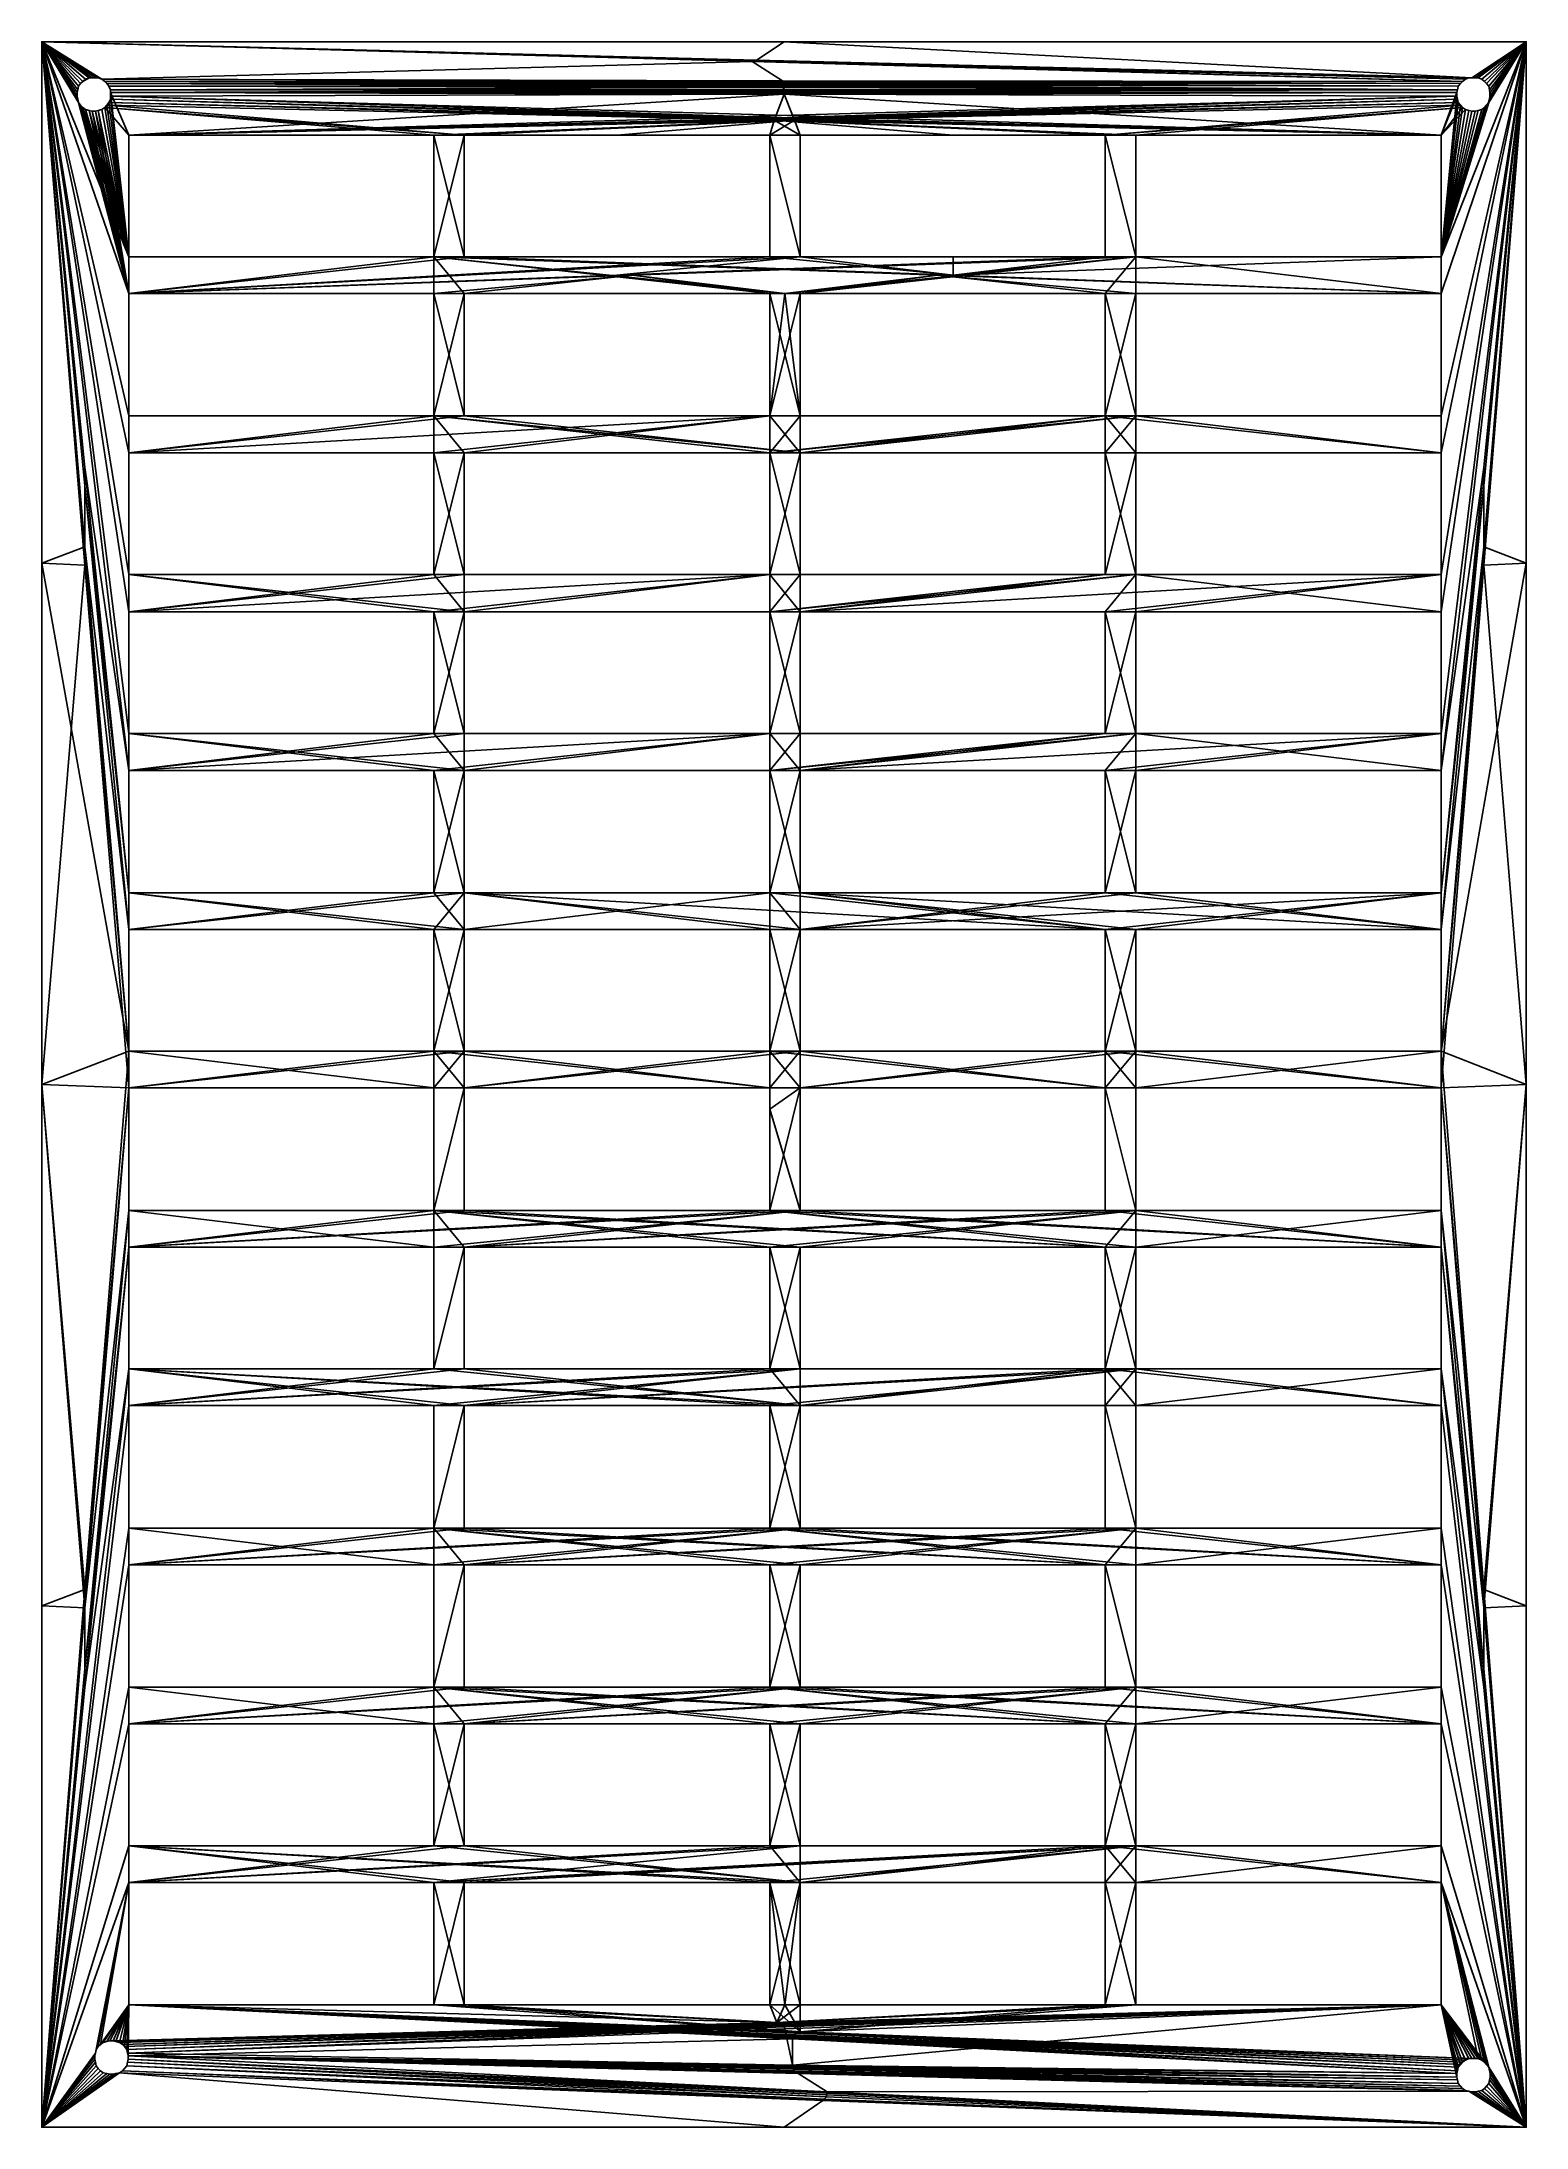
# Model space of a CAD drawing. Header units: metres. Extents: x 43 to 150, y -175 to -25.
import ezdxf

# ---------------------------------------------------------------- set-up
doc = ezdxf.new("R2010")
doc.units = ezdxf.units.M

msp = doc.modelspace()

# ---------------------------------------------------------------- linework, layer by layer
at = {"layer": 'STL2DXF'}
for points in [[(43.23, -62.89), (43.23, -62.89, 0.3), (43.23, -25.45)], [(43.23, -62.89, 0.91), (43.23, -62.89, 1.27), (43.23, -25.45, 1.27)], [(43.23, -62.89, 0.3), (43.23, -62.89, 0.91), (43.23, -25.45)], [(43.23, -25.45, 1.27), (43.23, -25.45), (43.23, -62.89, 0.91)], [(43.23, -25.45), (43.23, -25.45, 1.27), (96.52, -25.45, 0.61)], [(96.52, -25.45, 1.27), (96.52, -25.45, 0.61), (43.23, -25.45, 1.27)], [(43.23, -25.45), (96.52, -25.45, 0.61), (96.52, -25.45)], [(49.48, -77.78, 1.27), (43.23, -25.45, 1.27), (46.33, -56.03, 1.27)], [(46.33, -56.03, 1.27), (43.23, -25.45, 1.27), (46.33, -57.35, 1.27)], [(43.23, -62.89, 1.27), (46.33, -63.04, 1.27), (43.23, -25.45, 1.27)], [(49.48, -63.7, 1.27), (43.23, -25.45, 1.27), (49.48, -66.4, 1.27)], [(46.33, -57.35, 1.27), (43.23, -25.45, 1.27), (46.33, -61.72, 1.27)], [(46.33, -61.72, 1.27), (43.23, -25.45, 1.27), (46.33, -63.04, 1.27)], [(49.48, -40.89, 1.27), (43.23, -25.45, 1.27), (49.48, -43.54, 1.27)], [(94.33, -26.82, 1.27), (43.23, -25.45, 1.27), (94.23, -26.87, 1.27)], [(94.44, -26.77, 1.27), (43.23, -25.45, 1.27), (94.33, -26.82, 1.27)], [(94.54, -26.77, 1.27), (43.23, -25.45, 1.27), (94.44, -26.77, 1.27)], [(49.48, -66.4, 1.27), (43.23, -25.45, 1.27), (49.48, -75.13, 1.27)], [(49.48, -75.13, 1.27), (43.23, -25.45, 1.27), (49.48, -77.78, 1.27)], [(49.48, -54.97, 1.27), (43.23, -25.45, 1.27), (49.48, -63.7, 1.27)], [(49.48, -52.32, 1.27), (43.23, -25.45, 1.27), (49.48, -54.97, 1.27)], [(49.48, -43.54, 1.27), (43.23, -25.45, 1.27), (49.48, -52.32, 1.27)], [(47.55, -28.14, 1.27), (43.23, -25.45, 1.27), (47.29, -28.04, 1.27)], [(96.52, -25.45, 1.27), (43.23, -25.45, 1.27), (94.54, -26.77, 1.27)], [(94.23, -26.87, 1.27), (43.23, -25.45, 1.27), (47.55, -28.14, 1.27)], [(43.23, -25.45, 1.27), (49.48, -40.89, 1.27), (45.87, -29.82, 1.27)], [(47.09, -28.04, 1.27), (43.23, -25.45, 1.27), (46.84, -28.04, 1.27)], [(43.23, -25.45, 1.27), (45.87, -29.82, 1.27), (45.82, -29.57, 1.27)], [(43.23, -25.45, 1.27), (45.82, -29.57, 1.27), (45.77, -29.36, 1.27)], [(47.29, -28.04, 1.27), (43.23, -25.45, 1.27), (47.09, -28.04, 1.27)], [(46.84, -28.04, 1.27), (43.23, -25.45, 1.27), (46.63, -28.04, 1.27)], [(45.82, -28.91, 1.27), (43.23, -25.45, 1.27), (45.77, -29.11, 1.27)], [(46.38, -28.14, 1.27), (43.23, -25.45, 1.27), (46.02, -28.45, 1.27)], [(46.63, -28.04, 1.27), (43.23, -25.45, 1.27), (46.38, -28.14, 1.27)], [(46.02, -28.45, 1.27), (43.23, -25.45, 1.27), (45.87, -28.65, 1.27)], [(45.87, -28.65, 1.27), (43.23, -25.45, 1.27), (45.82, -28.91, 1.27)], [(45.77, -29.11, 1.27), (43.23, -25.45, 1.27), (45.77, -29.36, 1.27)], [(94.23, -26.87), (47.55, -28.14), (43.23, -25.45)], [(46.33, -56.03), (46.33, -57.35), (43.23, -25.45)], [(46.33, -57.35), (46.33, -61.72), (43.23, -25.45)], [(43.23, -62.89), (43.23, -25.45), (46.33, -61.72)], [(94.33, -26.82), (94.23, -26.87), (43.23, -25.45)], [(94.44, -26.77), (94.33, -26.82), (43.23, -25.45)], [(96.52, -25.45), (94.54, -26.77), (43.23, -25.45)], [(49.48, -54.97), (49.48, -63.7), (43.23, -25.45)], [(49.48, -75.13), (49.48, -77.78), (43.23, -25.45)], [(49.48, -77.78), (46.33, -56.03), (43.23, -25.45)], [(49.48, -63.7), (49.48, -66.4), (43.23, -25.45)], [(47.55, -28.14), (47.29, -28.04), (43.23, -25.45)], [(49.48, -66.4), (49.48, -75.13), (43.23, -25.45)], [(43.23, -25.45), (45.77, -29.36), (45.82, -29.57)], [(49.48, -52.32), (49.48, -54.97), (43.23, -25.45)], [(49.48, -43.54), (49.48, -52.32), (43.23, -25.45)], [(94.54, -26.77), (94.44, -26.77), (43.23, -25.45)], [(47.29, -28.04), (47.09, -28.04), (43.23, -25.45)], [(47.09, -28.04), (46.84, -28.04), (43.23, -25.45)], [(46.63, -28.04), (46.18, -28.3), (43.23, -25.45)], [(46.84, -28.04), (46.63, -28.04), (43.23, -25.45)], [(46.18, -28.3), (46.02, -28.45), (43.23, -25.45)], [(46.02, -28.45), (45.87, -28.65), (43.23, -25.45)], [(45.87, -28.65), (45.82, -28.91), (43.23, -25.45)], [(45.82, -28.91), (45.77, -29.11), (43.23, -25.45)], [(45.77, -29.11), (45.77, -29.36), (43.23, -25.45)], [(43.23, -25.45), (45.87, -29.82), (49.48, -43.54)], [(43.23, -25.45), (45.82, -29.57), (45.87, -29.82)], [(94.54, -26.77, 1.27), (145.9, -28.04, 1.27), (96.52, -25.45, 1.27)], [(94.54, -26.77), (96.52, -25.45), (145.9, -28.04)], [(149.81, -25.45, 1.27), (96.52, -25.45, 0.61), (96.52, -25.45, 1.27)], [(149.81, -25.45, 1.27), (149.81, -25.45), (96.52, -25.45, 0.61)], [(96.52, -25.45), (96.52, -25.45, 0.61), (149.81, -25.45)], [(149.81, -25.45, 1.27), (96.52, -25.45, 1.27), (145.9, -28.04, 1.27)], [(149.81, -25.45), (145.9, -28.04), (96.52, -25.45)], [(149.81, -25.45, 1.27), (143.71, -77.78, 1.27), (146.76, -56.03, 1.27)], [(143.71, -77.78, 1.27), (149.81, -25.45, 1.27), (143.71, -75.13, 1.27)], [(143.71, -75.13, 1.27), (149.81, -25.45, 1.27), (143.71, -66.4, 1.27)], [(143.71, -66.4, 1.27), (149.81, -25.45, 1.27), (143.71, -63.7, 1.27)], [(143.71, -63.7, 1.27), (149.81, -25.45, 1.27), (143.71, -54.97, 1.27)], [(143.71, -54.97, 1.27), (149.81, -25.45, 1.27), (143.71, -52.32, 1.27)], [(143.71, -43.54, 1.27), (149.81, -25.45, 1.27), (143.71, -40.89, 1.27)], [(143.71, -52.32, 1.27), (149.81, -25.45, 1.27), (143.71, -43.54, 1.27)], [(143.71, -40.89, 1.27), (149.81, -25.45, 1.27), (147.17, -29.57, 1.27)], [(149.81, -25.45), (146.76, -56.03), (143.71, -77.78)], [(143.71, -52.32), (143.71, -43.54), (149.81, -25.45)], [(143.71, -77.78), (143.71, -75.13), (149.81, -25.45)], [(143.71, -40.89), (147.12, -29.82), (149.81, -25.45)], [(143.71, -75.13), (143.71, -66.4), (149.81, -25.45)], [(143.71, -63.7), (143.71, -54.97), (149.81, -25.45)], [(143.71, -66.4), (143.71, -63.7), (149.81, -25.45)], [(143.71, -54.97), (143.71, -52.32), (149.81, -25.45)], [(143.71, -43.54), (143.71, -40.89), (149.81, -25.45)], [(149.81, -25.45, 1.27), (145.9, -28.04, 1.27), (146.15, -28.04, 1.27)], [(149.81, -25.45), (146.15, -28.04), (145.9, -28.04)], [(149.81, -25.45, 1.27), (146.15, -28.04, 1.27), (146.35, -28.04, 1.27)], [(149.81, -25.45), (146.35, -28.04), (146.15, -28.04)], [(149.81, -25.45, 1.27), (146.35, -28.04, 1.27), (146.61, -28.14, 1.27)], [(149.81, -25.45), (146.61, -28.14), (146.35, -28.04)], [(149.81, -25.45, 1.27), (146.61, -28.14, 1.27), (146.81, -28.3, 1.27)], [(149.81, -25.45), (146.81, -28.3), (146.61, -28.14)], [(146.76, -57.35, 1.27), (149.81, -25.45, 1.27), (146.76, -56.03, 1.27)], [(146.76, -61.72, 1.27), (149.81, -25.45, 1.27), (146.76, -57.35, 1.27)], [(149.81, -25.45, 1.27), (146.76, -61.72, 1.27), (149.81, -62.89, 1.27)], [(146.76, -57.35), (146.76, -56.03), (149.81, -25.45)], [(146.76, -61.72), (146.76, -57.35), (149.81, -25.45)], [(149.81, -25.45), (149.81, -62.89), (146.76, -63.04)], [(146.76, -63.04), (146.76, -61.72), (149.81, -25.45)], [(149.81, -25.45, 1.27), (146.81, -28.3, 1.27), (146.96, -28.45, 1.27)], [(149.81, -25.45), (146.96, -28.45), (146.81, -28.3)], [(149.81, -25.45, 1.27), (146.96, -28.45, 1.27), (147.12, -28.65, 1.27)], [(149.81, -25.45), (147.12, -28.65), (146.96, -28.45)], [(149.81, -25.45, 1.27), (147.12, -28.65, 1.27), (147.17, -28.91, 1.27)], [(147.12, -29.82), (147.17, -29.57), (149.81, -25.45)], [(149.81, -25.45), (147.17, -28.91), (147.12, -28.65)], [(147.17, -29.57, 1.27), (149.81, -25.45, 1.27), (147.22, -29.11, 1.27)], [(149.81, -25.45, 1.27), (147.17, -28.91, 1.27), (147.22, -29.11, 1.27)], [(147.17, -29.57), (147.22, -29.36), (149.81, -25.45)], [(149.81, -25.45), (147.22, -29.36), (147.17, -28.91)], [(149.81, -62.89, 0.91), (149.81, -25.45, 1.27), (149.81, -62.89, 1.27)], [(149.81, -62.89, 0.3), (149.81, -25.45), (149.81, -62.89, 0.91)], [(149.81, -25.45, 1.27), (149.81, -62.89, 0.91), (149.81, -25.45)], [(149.81, -62.89), (149.81, -25.45), (149.81, -62.89, 0.3)], [(47.55, -28.14, 1.27), (96.42, -28.25, 1.27), (94.23, -26.87, 1.27)], [(47.55, -28.14), (94.23, -26.87), (96.42, -28.25)], [(94.23, -26.87, 1.27), (145.24, -28.3, 1.27), (94.33, -26.82, 1.27)], [(94.23, -26.87), (94.33, -26.82), (145.24, -28.3)], [(145.24, -28.3, 1.27), (94.23, -26.87, 1.27), (96.42, -28.25, 1.27)], [(145.24, -28.3), (96.42, -28.25), (94.23, -26.87)], [(94.33, -26.82, 1.27), (145.44, -28.14, 1.27), (94.44, -26.77, 1.27)], [(94.33, -26.82), (94.44, -26.77), (145.44, -28.14)], [(145.44, -28.14, 1.27), (94.33, -26.82, 1.27), (145.24, -28.3, 1.27)], [(145.44, -28.14), (145.24, -28.3), (94.33, -26.82)], [(94.44, -26.77, 1.27), (145.69, -28.04, 1.27), (94.54, -26.77, 1.27)], [(145.69, -28.04, 1.27), (94.44, -26.77, 1.27), (145.44, -28.14, 1.27)], [(94.44, -26.77), (94.54, -26.77), (145.69, -28.04)], [(145.69, -28.04), (145.44, -28.14), (94.44, -26.77)], [(145.9, -28.04, 1.27), (94.54, -26.77, 1.27), (145.69, -28.04, 1.27)], [(145.9, -28.04), (145.69, -28.04), (94.54, -26.77)], [(46.02, -28.45, 1.27), (45.87, -28.65), (46.02, -28.45)], [(45.87, -28.65), (46.02, -28.45, 1.27), (45.87, -28.65, 1.27)], [(46.18, -28.3), (46.38, -28.14, 1.27), (46.02, -28.45, 1.27)], [(46.02, -28.45), (46.18, -28.3), (46.02, -28.45, 1.27)], [(46.18, -28.3), (46.63, -28.04), (46.63, -28.04, 1.27)], [(46.18, -28.3), (46.63, -28.04, 1.27), (46.38, -28.14, 1.27)], [(46.84, -28.04, 1.27), (46.63, -28.04, 1.27), (46.63, -28.04)], [(46.63, -28.04), (46.84, -28.04), (46.84, -28.04, 1.27)], [(47.09, -28.04, 1.27), (46.84, -28.04, 1.27), (46.84, -28.04)], [(46.84, -28.04), (47.09, -28.04), (47.09, -28.04, 1.27)], [(47.29, -28.04, 1.27), (47.09, -28.04, 1.27), (47.09, -28.04)], [(47.09, -28.04), (47.29, -28.04), (47.29, -28.04, 1.27)], [(47.55, -28.14, 1.27), (47.29, -28.04, 1.27), (47.29, -28.04)], [(47.29, -28.04), (47.55, -28.14), (47.55, -28.14, 1.27)], [(96.42, -28.25, 1.27), (47.55, -28.14, 1.27), (96.32, -28.3, 1.27)], [(96.32, -28.3, 1.27), (47.55, -28.14, 1.27), (47.75, -28.3, 1.27)], [(96.32, -28.3), (47.75, -28.3), (47.55, -28.14)], [(96.42, -28.25), (96.32, -28.3), (47.55, -28.14)], [(47.75, -28.3, 1.27), (47.55, -28.14, 1.27), (47.55, -28.14)], [(47.55, -28.14), (47.75, -28.3), (47.75, -28.3, 1.27)], [(96.42, -28.4, 1.27), (47.75, -28.3, 1.27), (96.37, -28.5, 1.27)], [(47.75, -28.3, 1.27), (96.42, -28.4, 1.27), (96.32, -28.3, 1.27)], [(96.37, -28.5, 1.27), (47.75, -28.3, 1.27), (47.9, -28.45, 1.27)], [(47.9, -28.45), (47.9, -28.45, 1.27), (47.75, -28.3)], [(47.75, -28.3, 1.27), (47.75, -28.3), (47.9, -28.45, 1.27)], [(96.37, -28.5), (47.9, -28.45), (47.75, -28.3)], [(96.42, -28.4), (96.37, -28.5), (47.75, -28.3)], [(47.75, -28.3), (96.32, -28.3), (96.42, -28.4)], [(96.42, -28.55, 1.27), (47.9, -28.45, 1.27), (96.37, -28.65, 1.27)], [(47.9, -28.45, 1.27), (96.42, -28.55, 1.27), (96.37, -28.5, 1.27)], [(96.37, -28.65, 1.27), (47.9, -28.45, 1.27), (48.06, -28.65, 1.27)], [(48.06, -28.65), (48.06, -28.65, 1.27), (47.9, -28.45)], [(47.9, -28.45, 1.27), (47.9, -28.45), (48.06, -28.65, 1.27)], [(96.37, -28.65), (48.06, -28.65), (47.9, -28.45)], [(96.42, -28.55), (96.37, -28.65), (47.9, -28.45)], [(47.9, -28.45), (96.37, -28.5), (96.42, -28.55)], [(96.32, -28.3, 1.27), (145.08, -28.45, 1.27), (96.42, -28.25, 1.27)], [(96.32, -28.3), (96.42, -28.25), (145.08, -28.45)], [(145.08, -28.45, 1.27), (96.32, -28.3, 1.27), (96.42, -28.4, 1.27)], [(145.08, -28.45), (96.42, -28.4), (96.32, -28.3)], [(96.37, -28.5, 1.27), (144.93, -28.65, 1.27), (96.42, -28.4, 1.27)], [(96.37, -28.5), (96.42, -28.4), (144.93, -28.65)], [(145.24, -28.3, 1.27), (96.42, -28.25, 1.27), (145.08, -28.45, 1.27)], [(145.24, -28.3), (145.08, -28.45), (96.42, -28.25)], [(145.08, -28.45, 1.27), (96.42, -28.4, 1.27), (144.93, -28.65, 1.27)], [(145.08, -28.45), (144.93, -28.65), (96.42, -28.4)], [(145.08, -28.45, 1.27), (144.93, -28.65), (145.08, -28.45)], [(144.93, -28.65), (145.08, -28.45, 1.27), (144.93, -28.65, 1.27)], [(145.24, -28.3, 1.27), (145.08, -28.45), (145.24, -28.3)], [(145.08, -28.45), (145.24, -28.3, 1.27), (145.08, -28.45, 1.27)], [(145.44, -28.14, 1.27), (145.24, -28.3, 1.27), (145.24, -28.3)], [(145.24, -28.3), (145.44, -28.14), (145.44, -28.14, 1.27)], [(145.69, -28.04, 1.27), (145.44, -28.14, 1.27), (145.44, -28.14)], [(145.44, -28.14), (145.69, -28.04), (145.69, -28.04, 1.27)], [(145.9, -28.04, 1.27), (145.69, -28.04, 1.27), (145.69, -28.04)], [(145.69, -28.04), (145.9, -28.04), (145.9, -28.04, 1.27)], [(146.15, -28.04, 1.27), (145.9, -28.04, 1.27), (145.9, -28.04)], [(145.9, -28.04), (146.15, -28.04), (146.15, -28.04, 1.27)], [(146.35, -28.04, 1.27), (146.15, -28.04, 1.27), (146.15, -28.04)], [(146.15, -28.04), (146.35, -28.04), (146.35, -28.04, 1.27)], [(146.61, -28.14, 1.27), (146.35, -28.04, 1.27), (146.35, -28.04)], [(146.35, -28.04), (146.61, -28.14), (146.61, -28.14, 1.27)], [(146.81, -28.3, 1.27), (146.61, -28.14, 1.27), (146.61, -28.14)], [(146.61, -28.14), (146.81, -28.3), (146.81, -28.3, 1.27)], [(146.96, -28.45), (146.96, -28.45, 1.27), (146.81, -28.3)], [(146.81, -28.3, 1.27), (146.81, -28.3), (146.96, -28.45, 1.27)], [(147.12, -28.65), (147.12, -28.65, 1.27), (146.96, -28.45)], [(146.96, -28.45, 1.27), (146.96, -28.45), (147.12, -28.65, 1.27)], [(45.82, -28.91, 1.27), (45.77, -29.11), (45.82, -28.91)], [(45.77, -29.11), (45.82, -28.91, 1.27), (45.77, -29.11, 1.27)], [(45.77, -29.11, 1.27), (45.77, -29.36), (45.77, -29.11)], [(45.77, -29.36), (45.77, -29.11, 1.27), (45.77, -29.36, 1.27)], [(45.77, -29.36, 1.27), (45.82, -29.57), (45.77, -29.36)], [(45.82, -29.57), (45.77, -29.36, 1.27), (45.82, -29.57, 1.27)], [(45.87, -28.65, 1.27), (45.82, -28.91), (45.87, -28.65)], [(45.82, -28.91), (45.87, -28.65, 1.27), (45.82, -28.91, 1.27)], [(45.82, -29.57, 1.27), (45.87, -29.82), (45.82, -29.57)], [(45.87, -29.82), (45.82, -29.57, 1.27), (45.87, -29.82, 1.27)], [(45.87, -29.82, 1.27), (49.48, -40.89, 1.27), (46.02, -30.02, 1.27)], [(45.87, -29.82, 1.27), (46.02, -30.02), (45.87, -29.82)], [(46.02, -30.02), (45.87, -29.82, 1.27), (46.02, -30.02, 1.27)], [(45.87, -29.82), (46.02, -30.02), (49.48, -43.54)], [(47.9, -30.02, 1.27), (49.48, -40.89, 1.27), (48.06, -29.82, 1.27)], [(47.9, -30.02), (48.06, -29.82), (95.81, -31.09)], [(47.9, -30.02), (47.9, -30.02, 1.27), (48.06, -29.82)], [(48.06, -29.82, 1.27), (48.06, -29.82), (47.9, -30.02, 1.27)], [(48.16, -28.91), (48.16, -28.91, 1.27), (48.06, -28.65)], [(48.06, -28.65, 1.27), (48.06, -28.65), (48.16, -28.91, 1.27)], [(48.06, -28.65, 1.27), (96.47, -28.75, 1.27), (96.37, -28.65, 1.27)], [(96.47, -28.75, 1.27), (48.06, -28.65, 1.27), (48.16, -28.91, 1.27)], [(96.47, -28.75), (48.16, -28.91), (48.06, -28.65)], [(48.06, -28.65), (96.37, -28.65), (96.47, -28.75)], [(48.06, -29.82, 1.27), (49.48, -40.89, 1.27), (48.16, -29.57, 1.27)], [(48.06, -29.82), (48.16, -29.57), (95.86, -30.99)], [(48.06, -29.82), (48.06, -29.82, 1.27), (48.16, -29.57)], [(48.16, -29.57, 1.27), (48.16, -29.57), (48.06, -29.82, 1.27)], [(95.86, -30.99), (95.81, -31.09), (48.06, -29.82)], [(48.16, -28.91, 1.27), (96.52, -28.91, 1.27), (96.47, -28.75, 1.27)], [(48.16, -28.91), (96.47, -28.75), (96.52, -28.91)], [(48.16, -29.11, 1.27), (96.52, -29.01, 1.27), (96.52, -28.91, 1.27)], [(96.52, -28.91, 1.27), (48.16, -28.91, 1.27), (48.16, -29.11, 1.27)], [(96.52, -28.91), (48.16, -29.11), (48.16, -28.91)], [(48.16, -29.11), (96.52, -28.91), (96.52, -29.01)], [(48.16, -29.11), (48.16, -29.11, 1.27), (48.16, -28.91)], [(48.16, -28.91, 1.27), (48.16, -28.91), (48.16, -29.11, 1.27)], [(96.52, -29.01, 1.27), (48.16, -29.11, 1.27), (96.52, -29.11, 1.27)], [(96.52, -29.01), (96.52, -29.11), (48.16, -29.11)], [(96.52, -29.21, 1.27), (48.16, -29.11, 1.27), (49.48, -32.16, 1.27)], [(96.52, -29.11, 1.27), (48.16, -29.11, 1.27), (96.52, -29.21, 1.27)], [(48.16, -29.36, 1.27), (49.48, -40.89, 1.27), (48.16, -29.11, 1.27)], [(49.48, -32.16, 1.27), (48.16, -29.11, 1.27), (49.48, -40.89, 1.27)], [(96.52, -29.11), (96.52, -29.21), (48.16, -29.11)], [(48.16, -29.36), (48.16, -29.11), (96.52, -29.21)], [(48.16, -29.36), (48.16, -29.36, 1.27), (48.16, -29.11)], [(48.16, -29.11, 1.27), (48.16, -29.11), (48.16, -29.36, 1.27)], [(96.52, -29.21), (95.96, -30.73), (48.16, -29.36)], [(48.16, -29.57, 1.27), (49.48, -40.89, 1.27), (48.16, -29.36, 1.27)], [(95.96, -30.73), (95.91, -30.89), (48.16, -29.36)], [(48.16, -29.57), (48.16, -29.36), (95.91, -30.89)], [(48.16, -29.57), (48.16, -29.57, 1.27), (48.16, -29.36)], [(48.16, -29.36, 1.27), (48.16, -29.36), (48.16, -29.57, 1.27)], [(95.91, -30.89), (95.86, -30.99), (48.16, -29.57)], [(49.48, -32.16, 1.27), (97.13, -30.73, 1.27), (96.52, -29.21, 1.27)], [(95.96, -30.73), (96.52, -29.21), (143.71, -32.16)], [(144.93, -28.65, 1.27), (96.37, -28.5, 1.27), (96.42, -28.55, 1.27)], [(144.93, -28.65), (96.42, -28.55), (96.37, -28.5)], [(96.37, -28.65, 1.27), (144.88, -28.91, 1.27), (96.42, -28.55, 1.27)], [(96.37, -28.65), (96.42, -28.55), (144.88, -28.91)], [(144.88, -28.91, 1.27), (96.37, -28.65, 1.27), (96.47, -28.75, 1.27)], [(144.88, -28.91), (96.47, -28.75), (96.37, -28.65)], [(144.93, -28.65, 1.27), (96.42, -28.55, 1.27), (144.88, -28.91, 1.27)], [(144.93, -28.65), (144.88, -28.91), (96.42, -28.55)], [(144.88, -28.91, 1.27), (96.47, -28.75, 1.27), (96.52, -28.91, 1.27)], [(144.88, -28.91), (96.52, -28.91), (96.47, -28.75)], [(144.88, -28.91, 1.27), (96.52, -29.01, 1.27), (144.83, -29.11, 1.27)], [(144.88, -28.91, 1.27), (96.52, -28.91, 1.27), (96.52, -29.01, 1.27)], [(144.88, -28.91), (144.83, -29.11), (96.52, -29.01)], [(144.88, -28.91), (96.52, -29.01), (96.52, -28.91)], [(96.52, -29.11, 1.27), (144.83, -29.11, 1.27), (96.52, -29.01, 1.27)], [(96.52, -29.11), (96.52, -29.01), (144.83, -29.11)], [(96.52, -29.21, 1.27), (144.83, -29.11, 1.27), (96.52, -29.11, 1.27)], [(144.83, -29.11, 1.27), (96.52, -29.21, 1.27), (144.83, -29.36, 1.27)], [(144.83, -29.11), (143.71, -32.16), (96.52, -29.21)], [(96.52, -29.21), (96.52, -29.11), (144.83, -29.11)], [(144.83, -29.36, 1.27), (96.52, -29.21, 1.27), (97.13, -30.73, 1.27)], [(144.83, -29.36, 1.27), (97.13, -30.73, 1.27), (97.18, -30.89, 1.27)], [(97.18, -30.89, 1.27), (144.88, -29.57, 1.27), (144.83, -29.36, 1.27)], [(144.88, -29.57, 1.27), (97.18, -30.89, 1.27), (97.23, -30.99, 1.27)], [(97.23, -30.99, 1.27), (144.93, -29.82, 1.27), (144.88, -29.57, 1.27)], [(144.93, -29.82, 1.27), (97.23, -30.99, 1.27), (97.28, -31.09, 1.27)], [(97.28, -31.09, 1.27), (145.08, -30.02, 1.27), (144.93, -29.82, 1.27)], [(144.83, -29.11), (144.83, -29.36), (143.71, -32.16)], [(143.71, -40.89), (144.83, -29.36), (144.88, -29.57)], [(143.71, -40.89), (143.71, -32.16), (144.83, -29.36)], [(143.71, -40.89, 1.27), (147.17, -29.57, 1.27), (147.12, -29.82, 1.27)], [(143.71, -40.89), (144.88, -29.57), (144.93, -29.82)], [(143.71, -40.89, 1.27), (147.12, -29.82, 1.27), (146.96, -30.02, 1.27)], [(143.71, -40.89), (144.93, -29.82), (145.08, -30.02)], [(143.71, -40.89), (146.96, -30.02), (147.12, -29.82)], [(144.88, -28.91, 1.27), (144.83, -29.11), (144.88, -28.91)], [(144.83, -29.11), (144.88, -28.91, 1.27), (144.83, -29.11, 1.27)], [(144.83, -29.11, 1.27), (144.83, -29.36), (144.83, -29.11)], [(144.83, -29.36), (144.83, -29.11, 1.27), (144.83, -29.36, 1.27)], [(144.83, -29.36, 1.27), (144.88, -29.57), (144.83, -29.36)], [(144.88, -29.57), (144.83, -29.36, 1.27), (144.88, -29.57, 1.27)], [(144.93, -28.65, 1.27), (144.88, -28.91), (144.93, -28.65)], [(144.88, -28.91), (144.93, -28.65, 1.27), (144.88, -28.91, 1.27)], [(144.88, -29.57, 1.27), (144.93, -29.82), (144.88, -29.57)], [(144.93, -29.82), (144.88, -29.57, 1.27), (144.93, -29.82, 1.27)], [(144.93, -29.82, 1.27), (145.08, -30.02), (144.93, -29.82)], [(145.08, -30.02), (144.93, -29.82, 1.27), (145.08, -30.02, 1.27)], [(146.96, -30.02), (146.96, -30.02, 1.27), (147.12, -29.82)], [(147.12, -29.82, 1.27), (147.12, -29.82), (146.96, -30.02, 1.27)], [(147.17, -28.91), (147.17, -28.91, 1.27), (147.12, -28.65)], [(147.12, -28.65, 1.27), (147.12, -28.65), (147.17, -28.91, 1.27)], [(147.12, -29.82), (147.12, -29.82, 1.27), (147.17, -29.57)], [(147.17, -29.57, 1.27), (147.17, -29.57), (147.12, -29.82, 1.27)], [(147.17, -28.91), (147.22, -29.36), (147.22, -29.11, 1.27)], [(147.17, -28.91), (147.22, -29.11, 1.27), (147.17, -28.91, 1.27)], [(147.22, -29.36), (147.17, -29.57, 1.27), (147.22, -29.11, 1.27)], [(147.22, -29.36), (147.17, -29.57), (147.17, -29.57, 1.27)], [(46.02, -30.02, 1.27), (49.48, -40.89, 1.27), (46.18, -30.18, 1.27)], [(46.02, -30.02), (46.18, -30.18), (49.48, -43.54)], [(46.02, -30.02, 1.27), (46.18, -30.18), (46.02, -30.02)], [(46.18, -30.18), (46.02, -30.02, 1.27), (46.18, -30.18, 1.27)], [(46.18, -30.18, 1.27), (49.48, -40.89, 1.27), (46.38, -30.33, 1.27)], [(46.18, -30.18), (46.38, -30.33), (49.48, -43.54)], [(46.18, -30.18), (46.18, -30.18, 1.27), (46.38, -30.33)], [(46.38, -30.33, 1.27), (46.38, -30.33), (46.18, -30.18, 1.27)], [(46.38, -30.33, 1.27), (49.48, -40.89, 1.27), (46.63, -30.38, 1.27)], [(46.38, -30.33), (46.63, -30.38), (49.48, -43.54)], [(46.38, -30.33), (46.38, -30.33, 1.27), (46.63, -30.38)], [(46.63, -30.38, 1.27), (46.63, -30.38), (46.38, -30.33, 1.27)], [(46.63, -30.38, 1.27), (49.48, -40.89, 1.27), (46.84, -30.43, 1.27)], [(46.63, -30.38), (46.84, -30.43), (49.48, -43.54)], [(46.63, -30.38), (46.63, -30.38, 1.27), (46.84, -30.43)], [(46.84, -30.43, 1.27), (46.84, -30.43), (46.63, -30.38, 1.27)], [(46.84, -30.43), (46.84, -30.43, 1.27), (47.09, -30.43)], [(47.09, -30.43, 1.27), (47.09, -30.43), (46.84, -30.43, 1.27)], [(46.84, -30.43, 1.27), (49.48, -40.89, 1.27), (47.09, -30.43, 1.27)], [(46.84, -30.43), (47.09, -30.43), (49.48, -43.54)], [(47.09, -30.43, 1.27), (49.48, -40.89, 1.27), (47.29, -30.38, 1.27)], [(47.09, -30.43), (47.29, -30.38), (49.48, -43.54)], [(47.09, -30.43), (47.09, -30.43, 1.27), (47.29, -30.38)], [(47.29, -30.38, 1.27), (47.29, -30.38), (47.09, -30.43, 1.27)], [(47.29, -30.38, 1.27), (49.48, -40.89, 1.27), (47.55, -30.33, 1.27)], [(47.29, -30.38), (47.55, -30.33), (49.48, -40.89)], [(47.29, -30.38), (47.29, -30.38, 1.27), (47.55, -30.33)], [(47.55, -30.33, 1.27), (47.55, -30.33), (47.29, -30.38, 1.27)], [(49.48, -40.89), (49.48, -43.54), (47.29, -30.38)], [(47.55, -30.33, 1.27), (49.48, -40.89, 1.27), (47.75, -30.18, 1.27)], [(47.55, -30.33), (47.75, -30.18), (49.48, -40.89)], [(47.55, -30.33), (47.55, -30.33, 1.27), (47.75, -30.18)], [(47.75, -30.18, 1.27), (47.75, -30.18), (47.55, -30.33, 1.27)], [(47.75, -30.18, 1.27), (49.48, -40.89, 1.27), (47.9, -30.02, 1.27)], [(47.75, -30.18), (47.9, -30.02), (73.56, -32.16)], [(47.75, -30.18), (47.75, -30.18, 1.27), (47.9, -30.02)], [(47.9, -30.02, 1.27), (47.9, -30.02), (47.75, -30.18, 1.27)], [(71.37, -32.16), (49.48, -32.16), (47.75, -30.18)], [(73.56, -32.16), (71.37, -32.16), (47.75, -30.18)], [(49.48, -32.16), (49.48, -40.89), (47.75, -30.18)], [(95.81, -31.09), (73.56, -32.16), (47.9, -30.02)], [(49.48, -32.16, 1.27), (97.18, -30.89, 1.27), (97.13, -30.73, 1.27)], [(49.48, -32.16, 1.27), (97.23, -30.99, 1.27), (97.18, -30.89, 1.27)], [(49.48, -32.16, 1.27), (97.28, -31.09, 1.27), (97.23, -30.99, 1.27)], [(97.28, -31.09, 1.27), (49.48, -32.16, 1.27), (71.37, -32.16, 1.27)], [(97.28, -31.09, 1.27), (71.37, -32.16, 1.27), (73.56, -32.16, 1.27)], [(97.28, -31.09, 1.27), (73.56, -32.16, 1.27), (84.53, -32.16, 1.27)], [(95.81, -31.09), (95.5, -32.16), (73.56, -32.16)], [(97.28, -31.09, 1.27), (84.53, -32.16, 1.27), (95.5, -32.16, 1.27)], [(95.5, -32.16, 1.27), (97.69, -32.16, 1.27), (97.28, -31.09, 1.27)], [(95.5, -32.16), (95.81, -31.09), (97.69, -32.16)], [(95.81, -31.09), (95.86, -30.99), (143.71, -32.16)], [(119.58, -32.16), (108.66, -32.16), (95.81, -31.09)], [(121.77, -32.16), (119.58, -32.16), (95.81, -31.09)], [(143.71, -32.16), (121.77, -32.16), (95.81, -31.09)], [(108.66, -32.16), (97.69, -32.16), (95.81, -31.09)], [(95.86, -30.99), (95.91, -30.89), (143.71, -32.16)], [(95.91, -30.89), (95.96, -30.73), (143.71, -32.16)], [(145.08, -30.02, 1.27), (97.28, -31.09, 1.27), (119.58, -32.16, 1.27)], [(119.58, -32.16, 1.27), (97.28, -31.09, 1.27), (97.69, -32.16, 1.27)], [(119.58, -32.16, 1.27), (145.24, -30.18, 1.27), (145.08, -30.02, 1.27)], [(145.24, -30.18, 1.27), (119.58, -32.16, 1.27), (121.77, -32.16, 1.27)], [(145.24, -30.18, 1.27), (121.77, -32.16, 1.27), (143.71, -32.16, 1.27)], [(143.71, -40.89, 1.27), (146.96, -30.02, 1.27), (146.81, -30.18, 1.27)], [(143.71, -40.89), (145.08, -30.02), (145.24, -30.18)], [(143.71, -40.89), (146.81, -30.18), (146.96, -30.02)], [(143.71, -40.89, 1.27), (146.81, -30.18, 1.27), (146.61, -30.33, 1.27)], [(143.71, -32.16, 1.27), (145.44, -30.33, 1.27), (145.24, -30.18, 1.27)], [(143.71, -40.89), (145.24, -30.18), (145.44, -30.33)], [(143.71, -40.89), (146.61, -30.33), (146.81, -30.18)], [(143.71, -40.89, 1.27), (146.61, -30.33, 1.27), (146.35, -30.38, 1.27)], [(143.71, -40.89, 1.27), (145.69, -30.38, 1.27), (145.44, -30.33, 1.27)], [(143.71, -40.89, 1.27), (145.44, -30.33, 1.27), (143.71, -32.16, 1.27)], [(143.71, -40.89), (145.44, -30.33), (145.69, -30.38)], [(143.71, -40.89), (146.35, -30.38), (146.61, -30.33)], [(143.71, -40.89, 1.27), (146.35, -30.38, 1.27), (146.15, -30.43, 1.27)], [(143.71, -40.89, 1.27), (145.9, -30.43, 1.27), (145.69, -30.38, 1.27)], [(143.71, -40.89), (145.69, -30.38), (145.9, -30.43)], [(143.71, -40.89), (146.15, -30.43), (146.35, -30.38)], [(143.71, -40.89, 1.27), (146.15, -30.43, 1.27), (145.9, -30.43, 1.27)], [(143.71, -40.89), (145.9, -30.43), (146.15, -30.43)], [(145.08, -30.02, 1.27), (145.24, -30.18), (145.08, -30.02)], [(145.24, -30.18), (145.08, -30.02, 1.27), (145.24, -30.18, 1.27)], [(145.24, -30.18), (145.24, -30.18, 1.27), (145.44, -30.33)], [(145.44, -30.33, 1.27), (145.44, -30.33), (145.24, -30.18, 1.27)], [(145.44, -30.33), (145.44, -30.33, 1.27), (145.69, -30.38)], [(145.69, -30.38, 1.27), (145.69, -30.38), (145.44, -30.33, 1.27)], [(145.69, -30.38), (145.69, -30.38, 1.27), (145.9, -30.43)], [(145.9, -30.43, 1.27), (145.9, -30.43), (145.69, -30.38, 1.27)], [(145.9, -30.43), (145.9, -30.43, 1.27), (146.15, -30.43)], [(146.15, -30.43, 1.27), (146.15, -30.43), (145.9, -30.43, 1.27)], [(146.15, -30.43), (146.15, -30.43, 1.27), (146.35, -30.38)], [(146.35, -30.38, 1.27), (146.35, -30.38), (146.15, -30.43, 1.27)], [(146.35, -30.38), (146.35, -30.38, 1.27), (146.61, -30.33)], [(146.61, -30.33, 1.27), (146.61, -30.33), (146.35, -30.38, 1.27)], [(146.61, -30.33), (146.61, -30.33, 1.27), (146.81, -30.18)], [(146.81, -30.18, 1.27), (146.81, -30.18), (146.61, -30.33, 1.27)], [(146.81, -30.18), (146.81, -30.18, 1.27), (146.96, -30.02)], [(146.96, -30.02, 1.27), (146.96, -30.02), (146.81, -30.18, 1.27)], [(49.48, -40.89), (49.48, -32.16, 1.27), (49.48, -40.89, 1.27)], [(49.48, -32.16, 1.27), (49.48, -40.89), (49.48, -32.16)], [(71.37, -32.16, 1.27), (49.48, -32.16, 1.27), (49.48, -32.16)], [(49.48, -32.16), (71.37, -32.16), (71.37, -32.16, 1.27)], [(73.56, -32.16, 1.27), (71.37, -40.89, 1.27), (73.56, -40.89, 1.27)], [(71.37, -40.89, 1.27), (73.56, -32.16, 1.27), (71.37, -32.16, 1.27)], [(71.37, -40.89), (71.37, -32.16), (73.56, -40.89)], [(73.56, -32.16), (73.56, -40.89), (71.37, -32.16)], [(71.37, -40.89), (71.37, -40.89, 1.27), (71.37, -32.16)], [(71.37, -32.16, 1.27), (71.37, -32.16), (71.37, -40.89, 1.27)], [(73.56, -40.89), (73.56, -32.16, 1.27), (73.56, -40.89, 1.27)], [(73.56, -32.16, 1.27), (73.56, -40.89), (73.56, -32.16)], [(84.53, -32.16, 1.27), (73.56, -32.16, 1.27), (73.56, -32.16)], [(95.5, -32.16, 1.27), (84.53, -32.16, 1.27), (73.56, -32.16)], [(73.56, -32.16), (95.5, -32.16), (95.5, -32.16, 1.27)], [(97.69, -32.16, 1.27), (95.5, -32.16, 1.27), (97.69, -40.89, 1.27)], [(95.5, -40.89, 1.27), (97.69, -40.89, 1.27), (95.5, -32.16, 1.27)], [(95.5, -40.89), (95.5, -32.16), (97.69, -40.89)], [(97.69, -32.16), (97.69, -40.89), (95.5, -32.16)], [(95.5, -40.89), (95.5, -40.89, 1.27), (95.5, -32.16)], [(95.5, -32.16, 1.27), (95.5, -32.16), (95.5, -40.89, 1.27)], [(97.69, -40.89), (97.69, -32.16, 1.27), (97.69, -40.89, 1.27)], [(97.69, -32.16, 1.27), (97.69, -40.89), (97.69, -32.16)], [(119.58, -32.16, 1.27), (97.69, -32.16, 1.27), (97.69, -32.16)], [(97.69, -32.16), (108.66, -32.16), (119.58, -32.16, 1.27)], [(108.66, -32.16), (119.58, -32.16), (119.58, -32.16, 1.27)], [(119.58, -40.89, 1.27), (121.77, -40.89, 1.27), (119.58, -32.16, 1.27)], [(121.77, -32.16, 1.27), (119.58, -32.16, 1.27), (121.77, -40.89, 1.27)], [(121.77, -32.16), (121.77, -40.89), (119.58, -32.16)], [(119.58, -40.89), (119.58, -32.16), (121.77, -40.89)], [(119.58, -40.89), (119.58, -40.89, 1.27), (119.58, -32.16)], [(119.58, -32.16, 1.27), (119.58, -32.16), (119.58, -40.89, 1.27)], [(121.77, -40.89), (121.77, -32.16, 1.27), (121.77, -40.89, 1.27)], [(121.77, -32.16, 1.27), (121.77, -40.89), (121.77, -32.16)], [(143.71, -32.16, 1.27), (121.77, -32.16, 1.27), (121.77, -32.16)], [(121.77, -32.16), (143.71, -32.16), (143.71, -32.16, 1.27)], [(143.71, -40.89), (143.71, -40.89, 1.27), (143.71, -32.16)], [(143.71, -32.16, 1.27), (143.71, -32.16), (143.71, -40.89, 1.27)], [(71.37, -40.89, 1.27), (49.48, -43.54, 1.27), (71.37, -43.54, 1.27)], [(49.48, -43.54, 1.27), (71.37, -40.89, 1.27), (49.48, -40.89, 1.27)], [(49.48, -43.54), (95.5, -40.89), (97.69, -40.89)], [(49.48, -43.54), (73.56, -40.89), (95.5, -40.89)], [(49.48, -43.54), (49.48, -40.89), (71.37, -40.89)], [(49.48, -43.54), (71.37, -40.89), (73.56, -40.89)], [(97.69, -40.89), (84.53, -42.22), (49.48, -43.54)], [(71.37, -40.89, 1.27), (71.37, -40.89), (49.48, -40.89, 1.27)], [(49.48, -40.89), (49.48, -40.89, 1.27), (71.37, -40.89)], [(71.37, -40.89, 1.27), (107.54, -42.22, 1.27), (73.56, -40.89, 1.27)], [(107.54, -42.22, 1.27), (71.37, -40.89, 1.27), (96.57, -43.54, 1.27)], [(95.5, -43.54, 1.27), (71.37, -40.89, 1.27), (73.56, -43.54, 1.27)], [(96.57, -43.54, 1.27), (71.37, -40.89, 1.27), (95.5, -43.54, 1.27)], [(71.37, -43.54, 1.27), (73.56, -43.54, 1.27), (71.37, -40.89, 1.27)], [(108.66, -42.22, 1.27), (73.56, -40.89, 1.27), (107.54, -42.22, 1.27)], [(73.56, -40.89, 1.27), (108.66, -42.22, 1.27), (95.5, -40.89, 1.27)], [(95.5, -40.89, 1.27), (95.5, -40.89), (73.56, -40.89, 1.27)], [(73.56, -40.89), (73.56, -40.89, 1.27), (95.5, -40.89)], [(119.58, -40.89), (85.65, -42.22), (84.53, -42.22)], [(84.53, -42.22), (97.69, -40.89), (119.58, -40.89)], [(85.65, -42.22), (119.58, -40.89), (121.77, -40.89)], [(121.77, -40.89), (96.57, -43.54), (85.65, -42.22)], [(95.5, -40.89, 1.27), (108.66, -42.22, 1.27), (97.69, -40.89, 1.27)], [(121.77, -40.89), (97.69, -43.54), (96.57, -43.54)], [(108.66, -40.89, 1.27), (97.69, -40.89, 1.27), (108.66, -42.22, 1.27)], [(121.77, -40.89), (119.58, -43.54), (97.69, -43.54)], [(108.66, -40.89, 1.27), (119.58, -40.89), (97.69, -40.89, 1.27)], [(97.69, -40.89), (97.69, -40.89, 1.27), (119.58, -40.89)], [(108.66, -42.22, 1.27), (119.58, -40.89, 1.27), (108.66, -40.89, 1.27)], [(108.66, -42.22, 1.27), (121.77, -40.89, 1.27), (119.58, -40.89, 1.27)], [(108.66, -42.22, 1.27), (143.71, -40.89, 1.27), (121.77, -40.89, 1.27)], [(143.71, -40.89, 1.27), (108.66, -42.22, 1.27), (143.71, -43.54, 1.27)], [(119.58, -40.89, 1.27), (119.58, -40.89), (108.66, -40.89, 1.27)], [(121.77, -40.89), (121.77, -43.54), (119.58, -43.54)], [(143.71, -40.89), (143.71, -43.54), (121.77, -40.89)], [(121.77, -43.54), (121.77, -40.89), (143.71, -43.54)], [(121.77, -40.89), (121.77, -40.89, 1.27), (143.71, -40.89)], [(143.71, -40.89, 1.27), (143.71, -40.89), (121.77, -40.89, 1.27)], [(49.48, -43.54), (84.53, -42.22), (85.65, -42.22)], [(85.65, -42.22), (71.37, -43.54), (49.48, -43.54)], [(85.65, -42.22), (73.56, -43.54), (71.37, -43.54)], [(73.56, -43.54), (85.65, -42.22), (95.5, -43.54)], [(96.57, -43.54), (95.5, -43.54), (85.65, -42.22)], [(107.54, -42.22, 1.27), (96.57, -43.54, 1.27), (97.69, -43.54, 1.27)], [(97.69, -43.54, 1.27), (119.58, -43.54, 1.27), (107.54, -42.22, 1.27)], [(107.54, -42.22, 1.27), (143.71, -43.54, 1.27), (108.66, -42.22, 1.27)], [(121.77, -43.54, 1.27), (107.54, -42.22, 1.27), (119.58, -43.54, 1.27)], [(143.71, -43.54, 1.27), (107.54, -42.22, 1.27), (121.77, -43.54, 1.27)], [(71.37, -43.54, 1.27), (49.48, -43.54, 1.27), (49.48, -43.54)], [(49.48, -43.54), (71.37, -43.54), (71.37, -43.54, 1.27)], [(49.48, -52.32), (49.48, -43.54, 1.27), (49.48, -52.32, 1.27)], [(49.48, -43.54, 1.27), (49.48, -52.32), (49.48, -43.54)], [(71.37, -52.32, 1.27), (73.56, -52.32, 1.27), (71.37, -43.54, 1.27)], [(73.56, -43.54, 1.27), (71.37, -43.54, 1.27), (73.56, -52.32, 1.27)], [(71.37, -52.32), (71.37, -43.54), (73.56, -43.54)], [(73.56, -43.54), (73.56, -52.32), (71.37, -52.32)], [(71.37, -52.32), (71.37, -52.32, 1.27), (71.37, -43.54)], [(71.37, -43.54, 1.27), (71.37, -43.54), (71.37, -52.32, 1.27)], [(73.56, -52.32), (73.56, -43.54, 1.27), (73.56, -52.32, 1.27)], [(73.56, -43.54, 1.27), (73.56, -52.32), (73.56, -43.54)], [(95.5, -43.54, 1.27), (73.56, -43.54, 1.27), (73.56, -43.54)], [(73.56, -43.54), (95.5, -43.54), (95.5, -43.54, 1.27)], [(95.5, -43.54, 1.27), (97.69, -52.32, 1.27), (96.57, -43.54, 1.27)], [(95.5, -52.32, 1.27), (97.69, -52.32, 1.27), (95.5, -43.54, 1.27)], [(95.5, -52.32), (95.5, -43.54), (96.57, -43.54)], [(95.5, -52.32), (96.57, -43.54), (97.69, -43.54)], [(97.69, -43.54), (97.69, -52.32), (95.5, -52.32)], [(95.5, -52.32), (95.5, -52.32, 1.27), (95.5, -43.54)], [(95.5, -43.54, 1.27), (95.5, -43.54), (95.5, -52.32, 1.27)], [(97.69, -43.54, 1.27), (96.57, -43.54, 1.27), (97.69, -52.32, 1.27)], [(97.69, -52.32), (97.69, -43.54, 1.27), (97.69, -52.32, 1.27)], [(97.69, -43.54, 1.27), (97.69, -52.32), (97.69, -43.54)], [(119.58, -43.54, 1.27), (97.69, -43.54, 1.27), (97.69, -43.54)], [(97.69, -43.54), (119.58, -43.54), (119.58, -43.54, 1.27)], [(121.77, -43.54, 1.27), (119.58, -43.54, 1.27), (121.77, -52.32, 1.27)], [(119.58, -52.32, 1.27), (121.77, -52.32, 1.27), (119.58, -43.54, 1.27)], [(121.77, -43.54), (121.77, -52.32), (119.58, -52.32)], [(119.58, -52.32), (119.58, -43.54), (121.77, -43.54)], [(119.58, -52.32), (119.58, -52.32, 1.27), (119.58, -43.54)], [(119.58, -43.54, 1.27), (119.58, -43.54), (119.58, -52.32, 1.27)], [(143.71, -43.54, 1.27), (121.77, -43.54, 1.27), (121.77, -43.54)], [(121.77, -43.54), (143.71, -43.54), (143.71, -43.54, 1.27)], [(121.77, -52.32), (121.77, -43.54, 1.27), (121.77, -52.32, 1.27)], [(121.77, -43.54, 1.27), (121.77, -52.32), (121.77, -43.54)], [(143.71, -52.32), (143.71, -52.32, 1.27), (143.71, -43.54)], [(143.71, -43.54, 1.27), (143.71, -43.54), (143.71, -52.32, 1.27)], [(49.48, -54.97, 1.27), (71.37, -52.32, 1.27), (49.48, -52.32, 1.27)], [(95.5, -52.32, 1.27), (49.48, -54.97, 1.27), (71.37, -54.97, 1.27)], [(49.48, -54.97, 1.27), (73.56, -52.32, 1.27), (71.37, -52.32, 1.27)], [(49.48, -54.97, 1.27), (95.5, -52.32, 1.27), (73.56, -52.32, 1.27)], [(71.37, -52.32), (71.37, -54.97), (49.48, -54.97)], [(49.48, -54.97), (49.48, -52.32), (71.37, -52.32)], [(71.37, -52.32, 1.27), (71.37, -52.32), (49.48, -52.32, 1.27)], [(49.48, -52.32), (49.48, -52.32, 1.27), (71.37, -52.32)], [(95.5, -52.32, 1.27), (71.37, -54.97, 1.27), (73.56, -54.97, 1.27)], [(95.5, -54.97), (73.56, -54.97), (71.37, -52.32)], [(97.69, -54.97), (95.5, -54.97), (71.37, -52.32)], [(71.37, -54.97), (71.37, -52.32), (73.56, -54.97)], [(71.37, -52.32), (73.56, -52.32), (97.69, -54.97)], [(95.5, -52.32, 1.27), (73.56, -54.97, 1.27), (95.5, -54.97, 1.27)], [(73.56, -52.32), (95.5, -52.32), (97.69, -54.97)], [(95.5, -52.32, 1.27), (95.5, -52.32), (73.56, -52.32, 1.27)], [(73.56, -52.32), (73.56, -52.32, 1.27), (95.5, -52.32)], [(95.5, -54.97, 1.27), (97.69, -52.32, 1.27), (95.5, -52.32, 1.27)], [(121.77, -52.32, 1.27), (95.5, -54.97, 1.27), (97.69, -54.97, 1.27)], [(95.5, -54.97, 1.27), (119.58, -52.32, 1.27), (97.69, -52.32, 1.27)], [(95.5, -54.97, 1.27), (121.77, -52.32, 1.27), (119.58, -52.32, 1.27)], [(97.69, -52.32), (97.69, -54.97), (95.5, -52.32)], [(121.77, -52.32, 1.27), (97.69, -54.97, 1.27), (119.58, -54.97, 1.27)], [(97.69, -54.97), (97.69, -52.32), (119.58, -52.32)], [(119.58, -52.32), (119.58, -54.97), (97.69, -54.97)], [(119.58, -52.32, 1.27), (119.58, -52.32), (97.69, -52.32, 1.27)], [(97.69, -52.32), (97.69, -52.32, 1.27), (119.58, -52.32)], [(121.77, -52.32, 1.27), (119.58, -54.97, 1.27), (121.77, -54.97, 1.27)], [(143.71, -54.97), (121.77, -54.97), (119.58, -52.32)], [(119.58, -52.32), (121.77, -52.32), (143.71, -54.97)], [(119.58, -54.97), (119.58, -52.32), (121.77, -54.97)], [(121.77, -54.97, 1.27), (143.71, -54.97, 1.27), (121.77, -52.32, 1.27)], [(143.71, -52.32, 1.27), (121.77, -52.32, 1.27), (143.71, -54.97, 1.27)], [(143.71, -52.32), (143.71, -54.97), (121.77, -52.32)], [(143.71, -52.32, 1.27), (143.71, -52.32), (121.77, -52.32, 1.27)], [(121.77, -52.32), (121.77, -52.32, 1.27), (143.71, -52.32)], [(49.48, -63.7), (49.48, -54.97, 1.27), (49.48, -63.7, 1.27)], [(49.48, -54.97, 1.27), (49.48, -63.7), (49.48, -54.97)], [(71.37, -54.97, 1.27), (49.48, -54.97, 1.27), (49.48, -54.97)], [(49.48, -54.97), (71.37, -54.97), (71.37, -54.97, 1.27)], [(73.56, -54.97, 1.27), (71.37, -54.97, 1.27), (73.56, -63.7, 1.27)], [(71.37, -63.7, 1.27), (73.56, -63.7, 1.27), (71.37, -54.97, 1.27)], [(71.37, -63.7), (71.37, -54.97), (73.56, -54.97)], [(73.56, -54.97), (73.56, -63.7), (71.37, -63.7)], [(71.37, -63.7), (71.37, -63.7, 1.27), (71.37, -54.97)], [(71.37, -54.97, 1.27), (71.37, -54.97), (71.37, -63.7, 1.27)], [(73.56, -63.7), (73.56, -54.97, 1.27), (73.56, -63.7, 1.27)], [(73.56, -54.97, 1.27), (73.56, -63.7), (73.56, -54.97)], [(95.5, -54.97, 1.27), (73.56, -54.97, 1.27), (73.56, -54.97)], [(73.56, -54.97), (95.5, -54.97), (95.5, -54.97, 1.27)], [(95.5, -63.7, 1.27), (97.69, -63.7, 1.27), (95.5, -54.97, 1.27)], [(97.69, -54.97, 1.27), (95.5, -54.97, 1.27), (97.69, -63.7, 1.27)], [(95.5, -63.7), (95.5, -54.97), (97.69, -54.97)], [(97.69, -54.97), (97.69, -63.7), (95.5, -63.7)], [(95.5, -63.7), (95.5, -63.7, 1.27), (95.5, -54.97)], [(95.5, -54.97, 1.27), (95.5, -54.97), (95.5, -63.7, 1.27)], [(97.69, -63.7), (97.69, -54.97, 1.27), (97.69, -63.7, 1.27)], [(97.69, -54.97, 1.27), (97.69, -63.7), (97.69, -54.97)], [(119.58, -54.97, 1.27), (97.69, -54.97, 1.27), (97.69, -54.97)], [(97.69, -54.97), (119.58, -54.97), (119.58, -54.97, 1.27)], [(121.77, -54.97, 1.27), (119.58, -54.97, 1.27), (121.77, -63.7, 1.27)], [(119.58, -63.7, 1.27), (121.77, -63.7, 1.27), (119.58, -54.97, 1.27)], [(121.77, -54.97), (121.77, -63.7), (119.58, -63.7)], [(119.58, -63.7), (119.58, -54.97), (121.77, -54.97)], [(119.58, -63.7), (119.58, -63.7, 1.27), (119.58, -54.97)], [(119.58, -54.97, 1.27), (119.58, -54.97), (119.58, -63.7, 1.27)], [(121.77, -63.7), (121.77, -54.97, 1.27), (121.77, -63.7, 1.27)], [(121.77, -54.97, 1.27), (121.77, -63.7), (121.77, -54.97)], [(143.71, -54.97, 1.27), (121.77, -54.97, 1.27), (121.77, -54.97)], [(121.77, -54.97), (143.71, -54.97), (143.71, -54.97, 1.27)], [(143.71, -63.7), (143.71, -63.7, 1.27), (143.71, -54.97)], [(143.71, -54.97, 1.27), (143.71, -54.97), (143.71, -63.7, 1.27)], [(46.33, -57.35, 1.27), (49.48, -86.56, 1.27), (46.33, -56.03, 1.27)], [(49.48, -77.78, 1.27), (46.33, -56.03, 1.27), (49.48, -86.56, 1.27)], [(46.33, -57.35), (46.33, -56.03), (49.48, -86.56)], [(49.48, -77.78), (49.48, -86.56), (46.33, -56.03)], [(143.71, -86.56, 1.27), (146.76, -56.03, 1.27), (143.71, -77.78, 1.27)], [(146.76, -56.03, 1.27), (143.71, -86.56, 1.27), (146.76, -57.35, 1.27)], [(146.76, -56.03), (146.76, -57.35), (143.71, -86.56)], [(143.71, -86.56), (143.71, -77.78), (146.76, -56.03)], [(46.33, -61.72, 1.27), (49.48, -89.21, 1.27), (46.33, -57.35, 1.27)], [(49.48, -86.56, 1.27), (46.33, -57.35, 1.27), (49.48, -89.21, 1.27)], [(46.33, -61.72), (46.33, -57.35), (49.48, -89.21)], [(49.48, -86.56), (49.48, -89.21), (46.33, -57.35)], [(143.71, -89.21, 1.27), (146.76, -57.35, 1.27), (143.71, -86.56, 1.27)], [(146.76, -57.35, 1.27), (143.71, -89.21, 1.27), (146.76, -61.72, 1.27)], [(146.76, -57.35), (146.76, -61.72), (143.71, -89.21)], [(143.71, -89.21), (143.71, -86.56), (146.76, -57.35)], [(43.23, -62.89), (46.33, -61.72), (49.48, -97.94)], [(43.23, -62.89, 1.27), (43.23, -62.89, 0.91), (43.23, -100.33, 1.27)], [(43.23, -100.33), (43.23, -100.33, 0.61), (43.23, -62.89, 0.3)], [(43.23, -62.89, 0.3), (43.23, -62.89), (43.23, -100.33)], [(43.23, -100.33, 0.61), (43.23, -100.33, 1.27), (43.23, -62.89, 0.91)], [(43.23, -62.89, 0.91), (43.23, -62.89, 0.3), (43.23, -100.33, 0.61)], [(43.23, -100.33, 1.27), (46.33, -63.04, 1.27), (43.23, -62.89, 1.27)], [(43.23, -100.33), (43.23, -62.89), (49.48, -97.94)], [(46.33, -63.04, 1.27), (49.48, -97.94, 1.27), (46.33, -61.72, 1.27)], [(49.48, -89.21, 1.27), (46.33, -61.72, 1.27), (49.48, -97.94, 1.27)], [(49.48, -89.21), (49.48, -97.94), (46.33, -61.72)], [(143.71, -97.94, 1.27), (146.76, -61.72, 1.27), (143.71, -89.21, 1.27)], [(143.71, -97.94, 1.27), (149.81, -62.89, 1.27), (146.76, -61.72, 1.27)], [(146.76, -61.72), (146.76, -63.04), (143.71, -97.94)], [(143.71, -97.94), (143.71, -89.21), (146.76, -61.72)], [(149.81, -62.89, 1.27), (143.71, -97.94, 1.27), (149.81, -100.33, 1.27)], [(149.81, -62.89), (149.81, -100.33), (146.76, -63.04)], [(149.81, -62.89, 0.3), (149.81, -100.33), (149.81, -62.89)], [(149.81, -62.89, 1.27), (149.81, -100.33, 1.27), (149.81, -62.89, 0.91)], [(149.81, -62.89, 0.91), (149.81, -100.33, 0.61), (149.81, -62.89, 0.3)], [(149.81, -100.33), (149.81, -62.89, 0.3), (149.81, -100.33, 0.61)], [(149.81, -100.33, 0.61), (149.81, -62.89, 0.91), (149.81, -100.33, 1.27)], [(43.23, -100.33, 1.27), (49.48, -100.58, 1.27), (46.33, -63.04, 1.27)], [(49.48, -97.94, 1.27), (46.33, -63.04, 1.27), (49.48, -100.58, 1.27)], [(95.5, -63.7, 1.27), (49.48, -66.4, 1.27), (71.37, -66.4, 1.27)], [(49.48, -66.4, 1.27), (71.37, -63.7, 1.27), (49.48, -63.7, 1.27)], [(49.48, -66.4, 1.27), (73.56, -63.7, 1.27), (71.37, -63.7, 1.27)], [(49.48, -66.4, 1.27), (95.5, -63.7, 1.27), (73.56, -63.7, 1.27)], [(49.48, -63.7), (71.37, -63.7), (73.56, -66.4)], [(49.48, -66.4), (49.48, -63.7), (71.37, -66.4)], [(73.56, -66.4), (71.37, -66.4), (49.48, -63.7)], [(71.37, -63.7, 1.27), (71.37, -63.7), (49.48, -63.7, 1.27)], [(49.48, -63.7), (49.48, -63.7, 1.27), (71.37, -63.7)], [(95.5, -63.7, 1.27), (71.37, -66.4, 1.27), (73.56, -66.4, 1.27)], [(73.56, -63.7), (73.56, -66.4), (71.37, -63.7)], [(95.5, -63.7, 1.27), (73.56, -66.4, 1.27), (95.5, -66.4, 1.27)], [(95.5, -63.7), (95.5, -66.4), (73.56, -66.4)], [(73.56, -66.4), (73.56, -63.7), (95.5, -63.7)], [(95.5, -63.7, 1.27), (95.5, -63.7), (73.56, -63.7, 1.27)], [(73.56, -63.7), (73.56, -63.7, 1.27), (95.5, -63.7)], [(95.5, -66.4, 1.27), (97.69, -63.7, 1.27), (95.5, -63.7, 1.27)], [(121.77, -63.7, 1.27), (95.5, -66.4, 1.27), (97.69, -66.4, 1.27)], [(95.5, -66.4, 1.27), (119.58, -63.7, 1.27), (97.69, -63.7, 1.27)], [(95.5, -66.4, 1.27), (121.77, -63.7, 1.27), (119.58, -63.7, 1.27)], [(97.69, -63.7), (97.69, -66.4), (95.5, -63.7)], [(95.5, -66.4), (95.5, -63.7), (97.69, -66.4)], [(121.77, -63.7, 1.27), (97.69, -66.4, 1.27), (119.58, -66.4, 1.27)], [(143.71, -63.7), (119.58, -66.4), (97.69, -66.4)], [(97.69, -66.4), (121.77, -63.7), (143.71, -63.7)], [(97.69, -66.4), (119.58, -63.7), (121.77, -63.7)], [(97.69, -66.4), (97.69, -63.7), (119.58, -63.7)], [(119.58, -63.7, 1.27), (119.58, -63.7), (97.69, -63.7, 1.27)], [(97.69, -63.7), (97.69, -63.7, 1.27), (119.58, -63.7)], [(121.77, -63.7, 1.27), (119.58, -66.4, 1.27), (121.77, -66.4, 1.27)], [(143.71, -63.7), (121.77, -66.4), (119.58, -66.4)], [(121.77, -66.4, 1.27), (143.71, -66.4, 1.27), (121.77, -63.7, 1.27)], [(143.71, -63.7, 1.27), (121.77, -63.7, 1.27), (143.71, -66.4, 1.27)], [(143.71, -63.7), (143.71, -66.4), (121.77, -66.4)], [(143.71, -63.7, 1.27), (143.71, -63.7), (121.77, -63.7, 1.27)], [(121.77, -63.7), (121.77, -63.7, 1.27), (143.71, -63.7)], [(143.71, -100.58), (146.76, -63.04), (149.81, -100.33)], [(143.71, -100.58), (143.71, -97.94), (146.76, -63.04)], [(49.48, -75.13), (49.48, -66.4, 1.27), (49.48, -75.13, 1.27)], [(49.48, -66.4, 1.27), (49.48, -75.13), (49.48, -66.4)], [(71.37, -66.4, 1.27), (49.48, -66.4, 1.27), (49.48, -66.4)], [(49.48, -66.4), (71.37, -66.4), (71.37, -66.4, 1.27)], [(71.37, -75.13, 1.27), (73.56, -75.13, 1.27), (71.37, -66.4, 1.27)], [(73.56, -66.4, 1.27), (71.37, -66.4, 1.27), (73.56, -75.13, 1.27)], [(71.37, -75.13), (71.37, -66.4), (73.56, -66.4)], [(73.56, -66.4), (73.56, -75.13), (71.37, -75.13)], [(71.37, -75.13), (71.37, -75.13, 1.27), (71.37, -66.4)], [(71.37, -66.4, 1.27), (71.37, -66.4), (71.37, -75.13, 1.27)], [(73.56, -75.13), (73.56, -66.4, 1.27), (73.56, -75.13, 1.27)], [(73.56, -66.4, 1.27), (73.56, -75.13), (73.56, -66.4)], [(95.5, -66.4, 1.27), (73.56, -66.4, 1.27), (73.56, -66.4)], [(73.56, -66.4), (95.5, -66.4), (95.5, -66.4, 1.27)], [(97.69, -66.4, 1.27), (95.5, -66.4, 1.27), (97.69, -75.13, 1.27)], [(95.5, -75.13, 1.27), (97.69, -75.13, 1.27), (95.5, -66.4, 1.27)], [(95.5, -75.13), (95.5, -66.4), (97.69, -66.4)], [(97.69, -66.4), (97.69, -75.13), (95.5, -75.13)], [(95.5, -75.13), (95.5, -75.13, 1.27), (95.5, -66.4)], [(95.5, -66.4, 1.27), (95.5, -66.4), (95.5, -75.13, 1.27)], [(97.69, -75.13), (97.69, -66.4, 1.27), (97.69, -75.13, 1.27)], [(97.69, -66.4, 1.27), (97.69, -75.13), (97.69, -66.4)], [(119.58, -66.4, 1.27), (97.69, -66.4, 1.27), (97.69, -66.4)], [(97.69, -66.4), (119.58, -66.4), (119.58, -66.4, 1.27)], [(121.77, -66.4, 1.27), (119.58, -66.4, 1.27), (121.77, -75.13, 1.27)], [(119.58, -75.13, 1.27), (121.77, -75.13, 1.27), (119.58, -66.4, 1.27)], [(121.77, -66.4), (121.77, -75.13), (119.58, -75.13)], [(119.58, -75.13), (119.58, -66.4), (121.77, -66.4)], [(119.58, -75.13), (119.58, -75.13, 1.27), (119.58, -66.4)], [(119.58, -66.4, 1.27), (119.58, -66.4), (119.58, -75.13, 1.27)], [(121.77, -75.13), (121.77, -66.4, 1.27), (121.77, -75.13, 1.27)], [(121.77, -66.4, 1.27), (121.77, -75.13), (121.77, -66.4)], [(143.71, -66.4, 1.27), (121.77, -66.4, 1.27), (121.77, -66.4)], [(121.77, -66.4), (143.71, -66.4), (143.71, -66.4, 1.27)], [(143.71, -75.13), (143.71, -75.13, 1.27), (143.71, -66.4)], [(143.71, -66.4, 1.27), (143.71, -66.4), (143.71, -75.13, 1.27)], [(49.48, -77.78, 1.27), (73.56, -75.13, 1.27), (71.37, -75.13, 1.27)], [(49.48, -77.78, 1.27), (71.37, -75.13, 1.27), (49.48, -75.13, 1.27)], [(49.48, -77.78, 1.27), (95.5, -75.13, 1.27), (73.56, -75.13, 1.27)], [(95.5, -75.13, 1.27), (49.48, -77.78, 1.27), (71.37, -77.78, 1.27)], [(49.48, -77.78), (49.48, -75.13), (71.37, -77.78)], [(73.56, -77.78), (71.37, -77.78), (49.48, -75.13)], [(49.48, -75.13), (71.37, -75.13), (73.56, -77.78)], [(71.37, -75.13, 1.27), (71.37, -75.13), (49.48, -75.13, 1.27)], [(49.48, -75.13), (49.48, -75.13, 1.27), (71.37, -75.13)], [(95.5, -75.13, 1.27), (71.37, -77.78, 1.27), (73.56, -77.78, 1.27)], [(73.56, -75.13), (73.56, -77.78), (71.37, -75.13)], [(95.5, -75.13, 1.27), (73.56, -77.78, 1.27), (95.5, -77.78, 1.27)], [(95.5, -75.13), (95.5, -77.78), (73.56, -77.78)], [(73.56, -77.78), (73.56, -75.13), (95.5, -75.13)], [(95.5, -75.13, 1.27), (95.5, -75.13), (73.56, -75.13, 1.27)], [(73.56, -75.13), (73.56, -75.13, 1.27), (95.5, -75.13)], [(95.5, -77.78, 1.27), (97.69, -75.13, 1.27), (95.5, -75.13, 1.27)], [(121.77, -75.13, 1.27), (95.5, -77.78, 1.27), (97.69, -77.78, 1.27)], [(95.5, -77.78, 1.27), (119.58, -75.13, 1.27), (97.69, -75.13, 1.27)], [(95.5, -77.78, 1.27), (121.77, -75.13, 1.27), (119.58, -75.13, 1.27)], [(97.69, -75.13), (97.69, -77.78), (95.5, -75.13)], [(95.5, -77.78), (95.5, -75.13), (97.69, -77.78)], [(121.77, -75.13, 1.27), (97.69, -77.78, 1.27), (119.58, -77.78, 1.27)], [(97.69, -77.78), (121.77, -75.13), (143.71, -75.13)], [(97.69, -77.78), (119.58, -75.13), (121.77, -75.13)], [(97.69, -77.78), (97.69, -75.13), (119.58, -75.13)], [(143.71, -75.13), (119.58, -77.78), (97.69, -77.78)], [(119.58, -75.13, 1.27), (119.58, -75.13), (97.69, -75.13, 1.27)], [(97.69, -75.13), (97.69, -75.13, 1.27), (119.58, -75.13)], [(121.77, -75.13, 1.27), (119.58, -77.78, 1.27), (121.77, -77.78, 1.27)], [(143.71, -75.13), (121.77, -77.78), (119.58, -77.78)], [(121.77, -77.78, 1.27), (143.71, -77.78, 1.27), (121.77, -75.13, 1.27)], [(143.71, -75.13, 1.27), (121.77, -75.13, 1.27), (143.71, -77.78, 1.27)], [(143.71, -75.13), (143.71, -77.78), (121.77, -77.78)], [(143.71, -75.13, 1.27), (143.71, -75.13), (121.77, -75.13, 1.27)], [(121.77, -75.13), (121.77, -75.13, 1.27), (143.71, -75.13)], [(71.37, -77.78, 1.27), (49.48, -77.78, 1.27), (49.48, -77.78)], [(49.48, -77.78), (71.37, -77.78), (71.37, -77.78, 1.27)], [(49.48, -86.56), (49.48, -77.78, 1.27), (49.48, -86.56, 1.27)], [(49.48, -77.78, 1.27), (49.48, -86.56), (49.48, -77.78)], [(71.37, -86.56, 1.27), (73.56, -86.56, 1.27), (71.37, -77.78, 1.27)], [(73.56, -77.78, 1.27), (71.37, -77.78, 1.27), (73.56, -86.56, 1.27)], [(73.56, -77.78), (73.56, -86.56), (71.37, -86.56)], [(71.37, -86.56), (71.37, -77.78), (73.56, -77.78)], [(71.37, -86.56), (71.37, -86.56, 1.27), (71.37, -77.78)], [(71.37, -77.78, 1.27), (71.37, -77.78), (71.37, -86.56, 1.27)], [(73.56, -86.56), (73.56, -77.78, 1.27), (73.56, -86.56, 1.27)], [(73.56, -77.78, 1.27), (73.56, -86.56), (73.56, -77.78)], [(95.5, -77.78, 1.27), (73.56, -77.78, 1.27), (73.56, -77.78)], [(73.56, -77.78), (95.5, -77.78), (95.5, -77.78, 1.27)], [(95.5, -86.56, 1.27), (97.69, -86.56, 1.27), (95.5, -77.78, 1.27)], [(97.69, -77.78, 1.27), (95.5, -77.78, 1.27), (97.69, -86.56, 1.27)], [(95.5, -86.56), (95.5, -77.78), (97.69, -77.78)], [(97.69, -77.78), (97.69, -86.56), (95.5, -86.56)], [(95.5, -86.56), (95.5, -86.56, 1.27), (95.5, -77.78)], [(95.5, -77.78, 1.27), (95.5, -77.78), (95.5, -86.56, 1.27)], [(97.69, -86.56), (97.69, -77.78, 1.27), (97.69, -86.56, 1.27)], [(97.69, -77.78, 1.27), (97.69, -86.56), (97.69, -77.78)], [(119.58, -77.78, 1.27), (97.69, -77.78, 1.27), (97.69, -77.78)], [(97.69, -77.78), (119.58, -77.78), (119.58, -77.78, 1.27)], [(119.58, -86.56, 1.27), (121.77, -86.56, 1.27), (119.58, -77.78, 1.27)], [(121.77, -77.78, 1.27), (119.58, -77.78, 1.27), (121.77, -86.56, 1.27)], [(121.77, -77.78), (121.77, -86.56), (119.58, -86.56)], [(119.58, -86.56), (119.58, -77.78), (121.77, -77.78)], [(119.58, -86.56), (119.58, -86.56, 1.27), (119.58, -77.78)], [(119.58, -77.78, 1.27), (119.58, -77.78), (119.58, -86.56, 1.27)], [(143.71, -77.78, 1.27), (121.77, -77.78, 1.27), (121.77, -77.78)], [(121.77, -77.78), (143.71, -77.78), (143.71, -77.78, 1.27)], [(121.77, -86.56), (121.77, -77.78, 1.27), (121.77, -86.56, 1.27)], [(121.77, -77.78, 1.27), (121.77, -86.56), (121.77, -77.78)], [(143.71, -86.56), (143.71, -86.56, 1.27), (143.71, -77.78)], [(143.71, -77.78, 1.27), (143.71, -77.78), (143.71, -86.56, 1.27)], [(49.48, -89.21, 1.27), (71.37, -86.56, 1.27), (49.48, -86.56, 1.27)], [(49.48, -89.21, 1.27), (73.56, -86.56, 1.27), (71.37, -86.56, 1.27)], [(73.56, -86.56, 1.27), (49.48, -89.21, 1.27), (71.37, -89.21, 1.27)], [(49.48, -89.21), (49.48, -86.56), (71.37, -89.21)], [(73.56, -89.21), (71.37, -89.21), (49.48, -86.56)], [(49.48, -86.56), (71.37, -86.56), (73.56, -89.21)], [(71.37, -86.56, 1.27), (71.37, -86.56), (49.48, -86.56, 1.27)], [(49.48, -86.56), (49.48, -86.56, 1.27), (71.37, -86.56)], [(73.56, -86.56, 1.27), (71.37, -89.21, 1.27), (73.56, -89.21, 1.27)], [(73.56, -86.56), (73.56, -89.21), (71.37, -86.56)], [(73.56, -89.21, 1.27), (95.5, -89.21, 1.27), (73.56, -86.56, 1.27)], [(73.56, -86.56, 1.27), (119.58, -89.21, 1.27), (95.5, -86.56, 1.27)], [(97.69, -89.21, 1.27), (73.56, -86.56, 1.27), (95.5, -89.21, 1.27)], [(119.58, -89.21, 1.27), (73.56, -86.56, 1.27), (97.69, -89.21, 1.27)], [(95.5, -86.56), (95.5, -89.21), (73.56, -89.21)], [(73.56, -89.21), (73.56, -86.56), (95.5, -86.56)], [(95.5, -86.56, 1.27), (95.5, -86.56), (73.56, -86.56, 1.27)], [(73.56, -86.56), (73.56, -86.56, 1.27), (95.5, -86.56)], [(95.5, -86.56, 1.27), (119.58, -89.21, 1.27), (97.69, -86.56, 1.27)], [(97.69, -86.56), (97.69, -89.21), (95.5, -86.56)], [(95.5, -89.21), (95.5, -86.56), (97.69, -89.21)], [(121.77, -89.21, 1.27), (97.69, -86.56, 1.27), (119.58, -89.21, 1.27)], [(143.71, -89.21, 1.27), (97.69, -86.56, 1.27), (121.77, -89.21, 1.27)], [(97.69, -86.56, 1.27), (143.71, -89.21, 1.27), (119.58, -86.56, 1.27)], [(97.69, -89.21), (121.77, -86.56), (143.71, -86.56)], [(97.69, -89.21), (119.58, -86.56), (121.77, -86.56)], [(97.69, -89.21), (97.69, -86.56), (119.58, -86.56)], [(143.71, -86.56), (119.58, -89.21), (97.69, -89.21)], [(119.58, -86.56, 1.27), (119.58, -86.56), (97.69, -86.56, 1.27)], [(97.69, -86.56), (97.69, -86.56, 1.27), (119.58, -86.56)], [(119.58, -86.56, 1.27), (143.71, -89.21, 1.27), (121.77, -86.56, 1.27)], [(143.71, -86.56), (121.77, -89.21), (119.58, -89.21)], [(143.71, -86.56, 1.27), (121.77, -86.56, 1.27), (143.71, -89.21, 1.27)], [(143.71, -86.56), (143.71, -89.21), (121.77, -89.21)], [(143.71, -86.56, 1.27), (143.71, -86.56), (121.77, -86.56, 1.27)], [(121.77, -86.56), (121.77, -86.56, 1.27), (143.71, -86.56)], [(71.37, -89.21, 1.27), (49.48, -89.21, 1.27), (49.48, -89.21)], [(49.48, -89.21), (71.37, -89.21), (71.37, -89.21, 1.27)], [(49.48, -97.94), (49.48, -89.21, 1.27), (49.48, -97.94, 1.27)], [(49.48, -89.21, 1.27), (49.48, -97.94), (49.48, -89.21)], [(71.37, -97.94, 1.27), (73.56, -97.94, 1.27), (71.37, -89.21, 1.27)], [(73.56, -89.21, 1.27), (71.37, -89.21, 1.27), (73.56, -97.94, 1.27)], [(73.56, -89.21), (73.56, -97.94), (71.37, -97.94)], [(71.37, -97.94), (71.37, -89.21), (73.56, -89.21)], [(71.37, -97.94), (71.37, -97.94, 1.27), (71.37, -89.21)], [(71.37, -89.21, 1.27), (71.37, -89.21), (71.37, -97.94, 1.27)], [(73.56, -89.21), (95.5, -89.21), (95.5, -89.21, 1.27)], [(95.5, -89.21, 1.27), (73.56, -89.21, 1.27), (73.56, -89.21)], [(73.56, -97.94), (73.56, -89.21, 1.27), (73.56, -97.94, 1.27)], [(73.56, -89.21, 1.27), (73.56, -97.94), (73.56, -89.21)], [(97.69, -89.21, 1.27), (95.5, -89.21, 1.27), (97.69, -97.94, 1.27)], [(95.5, -97.94, 1.27), (97.69, -97.94, 1.27), (95.5, -89.21, 1.27)], [(97.69, -89.21), (97.69, -97.94), (95.5, -97.94)], [(95.5, -97.94), (95.5, -89.21), (97.69, -89.21)], [(95.5, -97.94), (95.5, -97.94, 1.27), (95.5, -89.21)], [(95.5, -89.21, 1.27), (95.5, -89.21), (95.5, -97.94, 1.27)], [(119.58, -89.21, 1.27), (97.69, -89.21, 1.27), (97.69, -89.21)], [(97.69, -89.21), (119.58, -89.21), (119.58, -89.21, 1.27)], [(97.69, -97.94), (97.69, -89.21, 1.27), (97.69, -97.94, 1.27)], [(97.69, -89.21, 1.27), (97.69, -97.94), (97.69, -89.21)], [(119.58, -97.94, 1.27), (121.77, -97.94, 1.27), (119.58, -89.21, 1.27)], [(121.77, -89.21, 1.27), (119.58, -89.21, 1.27), (121.77, -97.94, 1.27)], [(121.77, -89.21), (121.77, -97.94), (119.58, -97.94)], [(119.58, -97.94), (119.58, -89.21), (121.77, -89.21)], [(119.58, -97.94), (119.58, -97.94, 1.27), (119.58, -89.21)], [(119.58, -89.21, 1.27), (119.58, -89.21), (119.58, -97.94, 1.27)], [(143.71, -89.21, 1.27), (121.77, -89.21, 1.27), (121.77, -89.21)], [(121.77, -89.21), (143.71, -89.21), (143.71, -89.21, 1.27)], [(121.77, -97.94), (121.77, -89.21, 1.27), (121.77, -97.94, 1.27)], [(121.77, -89.21, 1.27), (121.77, -97.94), (121.77, -89.21)], [(143.71, -97.94), (143.71, -97.94, 1.27), (143.71, -89.21)], [(143.71, -89.21, 1.27), (143.71, -89.21), (143.71, -97.94, 1.27)], [(49.48, -97.94), (46.33, -136.6), (43.23, -100.33)], [(49.48, -97.94), (49.48, -100.58), (46.33, -136.6)], [(73.56, -97.94, 1.27), (49.48, -100.58, 1.27), (71.37, -100.58, 1.27)], [(49.48, -100.58, 1.27), (71.37, -97.94, 1.27), (49.48, -97.94, 1.27)], [(49.48, -100.58, 1.27), (73.56, -97.94, 1.27), (71.37, -97.94, 1.27)], [(71.37, -97.94), (71.37, -100.58), (49.48, -97.94)], [(49.48, -100.58), (49.48, -97.94), (71.37, -100.58)], [(71.37, -97.94, 1.27), (71.37, -97.94), (49.48, -97.94, 1.27)], [(49.48, -97.94), (49.48, -97.94, 1.27), (71.37, -97.94)], [(73.56, -97.94, 1.27), (71.37, -100.58, 1.27), (73.56, -100.58, 1.27)], [(95.5, -100.58), (73.56, -100.58), (71.37, -97.94)], [(71.37, -100.58), (71.37, -97.94), (73.56, -100.58)], [(71.37, -97.94), (73.56, -97.94), (95.5, -100.58)], [(97.69, -97.94, 1.27), (73.56, -100.58, 1.27), (95.5, -100.58, 1.27)], [(73.56, -100.58, 1.27), (95.5, -97.94, 1.27), (73.56, -97.94, 1.27)], [(73.56, -100.58, 1.27), (97.69, -97.94, 1.27), (95.5, -97.94, 1.27)], [(95.5, -97.94), (95.5, -100.58), (73.56, -97.94)], [(95.5, -97.94, 1.27), (95.5, -97.94), (73.56, -97.94, 1.27)], [(73.56, -97.94), (73.56, -97.94, 1.27), (95.5, -97.94)], [(97.69, -97.94, 1.27), (95.5, -100.58, 1.27), (97.69, -100.58, 1.27)], [(95.5, -100.58), (95.5, -97.94), (97.69, -100.58)], [(95.5, -97.94), (97.69, -97.94), (119.58, -100.58)], [(119.58, -100.58), (97.69, -100.58), (95.5, -97.94)], [(121.77, -97.94, 1.27), (97.69, -100.58, 1.27), (119.58, -100.58, 1.27)], [(97.69, -100.58, 1.27), (119.58, -97.94, 1.27), (97.69, -97.94, 1.27)], [(97.69, -100.58, 1.27), (121.77, -97.94, 1.27), (119.58, -97.94, 1.27)], [(119.58, -97.94), (119.58, -100.58), (97.69, -97.94)], [(119.58, -97.94, 1.27), (119.58, -97.94), (97.69, -97.94, 1.27)], [(97.69, -97.94), (97.69, -97.94, 1.27), (119.58, -97.94)], [(121.77, -97.94, 1.27), (119.58, -100.58, 1.27), (121.77, -100.58, 1.27)], [(119.58, -100.58), (119.58, -97.94), (121.77, -100.58)], [(143.71, -100.58), (121.77, -100.58), (119.58, -97.94)], [(119.58, -97.94), (121.77, -97.94), (143.71, -100.58)], [(121.77, -100.58, 1.27), (143.71, -97.94, 1.27), (121.77, -97.94, 1.27)], [(143.71, -97.94, 1.27), (121.77, -100.58, 1.27), (143.71, -100.58, 1.27)], [(143.71, -97.94), (143.71, -100.58), (121.77, -97.94)], [(143.71, -97.94, 1.27), (143.71, -97.94), (121.77, -97.94, 1.27)], [(121.77, -97.94), (121.77, -97.94, 1.27), (143.71, -97.94)], [(149.81, -100.33, 1.27), (143.71, -97.94, 1.27), (146.76, -136.6, 1.27)], [(143.71, -100.58, 1.27), (146.76, -136.6, 1.27), (143.71, -97.94, 1.27)], [(43.23, -137.77), (43.23, -137.77, 0.3), (43.23, -100.33)], [(43.23, -137.77, 0.91), (43.23, -137.77, 1.27), (43.23, -100.33, 1.27)], [(43.23, -100.33, 1.27), (43.23, -100.33, 0.61), (43.23, -137.77, 0.91)], [(43.23, -100.33, 0.61), (43.23, -100.33), (43.23, -137.77, 0.3)], [(43.23, -137.77, 0.3), (43.23, -137.77, 0.91), (43.23, -100.33, 0.61)], [(43.23, -137.77, 1.27), (46.33, -137.92, 1.27), (43.23, -100.33, 1.27)], [(49.48, -100.58, 1.27), (43.23, -100.33, 1.27), (46.33, -137.92, 1.27)], [(43.23, -137.77), (43.23, -100.33), (46.33, -136.6)], [(149.81, -100.33), (146.76, -137.92), (143.71, -100.58)], [(149.81, -100.33, 1.27), (146.76, -136.6, 1.27), (149.81, -137.77, 1.27)], [(149.81, -100.33), (149.81, -137.77), (146.76, -137.92)], [(149.81, -137.77, 0.91), (149.81, -100.33, 1.27), (149.81, -137.77, 1.27)], [(149.81, -100.33, 1.27), (149.81, -137.77, 0.91), (149.81, -100.33, 0.61)], [(149.81, -137.77, 0.3), (149.81, -100.33, 0.61), (149.81, -137.77, 0.91)], [(149.81, -100.33, 0.61), (149.81, -137.77, 0.3), (149.81, -100.33)], [(149.81, -137.77), (149.81, -100.33), (149.81, -137.77, 0.3)], [(49.48, -100.58, 1.27), (46.33, -137.92, 1.27), (49.48, -109.37, 1.27)], [(46.33, -137.92), (46.33, -136.6), (49.48, -100.58)], [(49.48, -100.58), (49.48, -109.37), (46.33, -137.92)], [(71.37, -100.58, 1.27), (49.48, -100.58, 1.27), (49.48, -100.58)], [(49.48, -100.58), (71.37, -100.58), (71.37, -100.58, 1.27)], [(49.48, -109.37), (49.48, -100.58, 1.27), (49.48, -109.37, 1.27)], [(49.48, -100.58, 1.27), (49.48, -109.37), (49.48, -100.58)], [(73.56, -100.58, 1.27), (71.37, -109.37, 1.27), (73.56, -109.37, 1.27)], [(71.37, -109.37, 1.27), (73.56, -100.58, 1.27), (71.37, -100.58, 1.27)], [(71.37, -109.37), (71.37, -100.58), (73.56, -100.58)], [(73.56, -100.58), (73.56, -109.37), (71.37, -109.37)], [(71.37, -109.37), (71.37, -109.37, 1.27), (71.37, -100.58)], [(71.37, -100.58, 1.27), (71.37, -100.58), (71.37, -109.37, 1.27)], [(95.5, -100.58, 1.27), (73.56, -100.58, 1.27), (73.56, -100.58)], [(73.56, -100.58), (95.5, -100.58), (95.5, -100.58, 1.27)], [(73.56, -109.37), (73.56, -100.58, 1.27), (73.56, -109.37, 1.27)], [(73.56, -100.58, 1.27), (73.56, -109.37), (73.56, -100.58)], [(97.69, -100.58, 1.27), (95.5, -102.11, 1.27), (97.69, -109.37, 1.27)], [(95.5, -102.11, 1.27), (97.69, -100.58, 1.27), (95.5, -100.58, 1.27)], [(97.69, -100.58), (97.69, -109.37), (95.5, -109.37)], [(95.5, -109.37), (95.5, -100.58), (97.69, -100.58)], [(95.5, -109.37), (95.5, -102.11, 1.27), (95.5, -100.58, 1.27)], [(95.5, -100.58, 1.27), (95.5, -100.58), (95.5, -109.37)], [(119.58, -100.58, 1.27), (97.69, -100.58, 1.27), (97.69, -100.58)], [(97.69, -100.58), (119.58, -100.58), (119.58, -100.58, 1.27)], [(97.69, -109.37), (97.69, -100.58, 1.27), (97.69, -109.37, 1.27)], [(97.69, -100.58, 1.27), (97.69, -109.37), (97.69, -100.58)], [(119.58, -109.37, 1.27), (121.77, -109.37, 1.27), (119.58, -100.58, 1.27)], [(121.77, -100.58, 1.27), (119.58, -100.58, 1.27), (121.77, -109.37, 1.27)], [(121.77, -100.58), (121.77, -109.37), (119.58, -100.58)], [(119.58, -109.37), (119.58, -100.58), (121.77, -109.37)], [(119.58, -109.37), (119.58, -109.37, 1.27), (119.58, -100.58)], [(119.58, -100.58, 1.27), (119.58, -100.58), (119.58, -109.37, 1.27)], [(143.71, -100.58, 1.27), (121.77, -100.58, 1.27), (121.77, -100.58)], [(121.77, -100.58), (143.71, -100.58), (143.71, -100.58, 1.27)], [(121.77, -109.37), (121.77, -100.58, 1.27), (121.77, -109.37, 1.27)], [(121.77, -100.58, 1.27), (121.77, -109.37), (121.77, -100.58)], [(146.76, -136.6, 1.27), (143.71, -100.58, 1.27), (146.76, -137.92, 1.27)], [(143.71, -109.37, 1.27), (146.76, -137.92, 1.27), (143.71, -100.58, 1.27)], [(143.71, -109.37), (143.71, -100.58), (146.76, -137.92)], [(143.71, -109.37), (143.71, -109.37, 1.27), (143.71, -100.58)], [(143.71, -100.58, 1.27), (143.71, -100.58), (143.71, -109.37, 1.27)], [(95.5, -109.37, 1.27), (97.69, -109.37, 1.27), (95.5, -102.11, 1.27)], [(95.5, -109.37), (95.5, -109.37, 1.27), (95.5, -102.11, 1.27)], [(46.33, -142.29, 1.27), (49.48, -109.37, 1.27), (46.33, -137.92, 1.27)], [(49.48, -109.37, 1.27), (46.33, -142.29, 1.27), (49.48, -112.01, 1.27)], [(49.48, -109.37), (49.48, -112.01), (46.33, -142.29)], [(46.33, -142.29), (46.33, -137.92), (49.48, -109.37)], [(49.48, -112.01, 1.27), (71.37, -109.37, 1.27), (49.48, -109.37, 1.27)], [(49.48, -112.01, 1.27), (73.56, -109.37, 1.27), (71.37, -109.37, 1.27)], [(49.48, -112.01, 1.27), (95.5, -109.37, 1.27), (73.56, -109.37, 1.27)], [(49.48, -112.01, 1.27), (97.69, -109.37, 1.27), (95.5, -109.37, 1.27)], [(97.69, -109.37, 1.27), (49.48, -112.01, 1.27), (71.37, -112.01, 1.27)], [(71.37, -109.37), (71.37, -112.01), (49.48, -109.37)], [(49.48, -112.01), (49.48, -109.37), (71.37, -112.01)], [(71.37, -109.37, 1.27), (71.37, -109.37), (49.48, -109.37, 1.27)], [(49.48, -109.37), (49.48, -109.37, 1.27), (71.37, -109.37)], [(97.69, -109.37, 1.27), (71.37, -112.01, 1.27), (73.56, -112.01, 1.27)], [(95.5, -112.01), (73.56, -112.01), (71.37, -109.37)], [(97.69, -112.01), (95.5, -112.01), (71.37, -109.37)], [(119.58, -112.01), (97.69, -112.01), (71.37, -109.37)], [(71.37, -109.37), (73.56, -109.37), (119.58, -112.01)], [(71.37, -112.01), (71.37, -109.37), (73.56, -112.01)], [(121.77, -109.37, 1.27), (73.56, -112.01, 1.27), (95.5, -112.01, 1.27)], [(73.56, -112.01, 1.27), (119.58, -109.37, 1.27), (97.69, -109.37, 1.27)], [(73.56, -112.01, 1.27), (121.77, -109.37, 1.27), (119.58, -109.37, 1.27)], [(73.56, -109.37), (95.5, -109.37), (119.58, -112.01)], [(95.5, -109.37, 1.27), (95.5, -109.37), (73.56, -109.37, 1.27)], [(73.56, -109.37), (73.56, -109.37, 1.27), (95.5, -109.37)], [(121.77, -109.37, 1.27), (95.5, -112.01, 1.27), (97.69, -112.01, 1.27)], [(121.77, -112.01), (119.58, -112.01), (95.5, -109.37)], [(143.71, -112.01), (121.77, -112.01), (95.5, -109.37)], [(95.5, -109.37), (97.69, -109.37), (143.71, -112.01)], [(121.77, -109.37, 1.27), (97.69, -112.01, 1.27), (119.58, -112.01, 1.27)], [(97.69, -109.37), (119.58, -109.37), (143.71, -112.01)], [(119.58, -109.37, 1.27), (119.58, -109.37), (97.69, -109.37, 1.27)], [(97.69, -109.37), (97.69, -109.37, 1.27), (119.58, -109.37)], [(121.77, -109.37, 1.27), (119.58, -112.01, 1.27), (121.77, -112.01, 1.27)], [(119.58, -109.37), (121.77, -109.37), (143.71, -112.01)], [(121.77, -112.01, 1.27), (143.71, -109.37, 1.27), (121.77, -109.37, 1.27)], [(143.71, -109.37, 1.27), (121.77, -112.01, 1.27), (143.71, -112.01, 1.27)], [(143.71, -109.37), (143.71, -112.01), (121.77, -109.37)], [(143.71, -109.37, 1.27), (143.71, -109.37), (121.77, -109.37, 1.27)], [(121.77, -109.37), (121.77, -109.37, 1.27), (143.71, -109.37)], [(146.76, -137.92, 1.27), (143.71, -109.37, 1.27), (146.76, -142.29, 1.27)], [(143.71, -112.01, 1.27), (146.76, -142.29, 1.27), (143.71, -109.37, 1.27)], [(143.71, -112.01), (143.71, -109.37), (146.76, -142.29)], [(146.76, -137.92), (146.76, -142.29), (143.71, -109.37)], [(46.33, -143.61, 1.27), (49.48, -112.01, 1.27), (46.33, -142.29, 1.27)], [(49.48, -112.01, 1.27), (46.33, -143.61, 1.27), (49.48, -120.75, 1.27)], [(49.48, -112.01), (49.48, -120.75), (46.33, -143.61)], [(46.33, -143.61), (46.33, -142.29), (49.48, -112.01)], [(71.37, -112.01, 1.27), (49.48, -112.01, 1.27), (49.48, -112.01)], [(49.48, -112.01), (71.37, -112.01), (71.37, -112.01, 1.27)], [(49.48, -120.75), (49.48, -112.01, 1.27), (49.48, -120.75, 1.27)], [(49.48, -112.01, 1.27), (49.48, -120.75), (49.48, -112.01)], [(73.56, -112.01, 1.27), (71.37, -120.75, 1.27), (73.56, -120.75, 1.27)], [(71.37, -120.75, 1.27), (73.56, -112.01, 1.27), (71.37, -112.01, 1.27)], [(71.37, -120.75), (71.37, -112.01), (73.56, -112.01)], [(73.56, -112.01), (73.56, -120.75), (71.37, -120.75)], [(71.37, -120.75), (71.37, -120.75, 1.27), (71.37, -112.01)], [(71.37, -112.01, 1.27), (71.37, -112.01), (71.37, -120.75, 1.27)], [(73.56, -120.75), (73.56, -112.01, 1.27), (73.56, -120.75, 1.27)], [(73.56, -112.01, 1.27), (73.56, -120.75), (73.56, -112.01)], [(95.5, -112.01, 1.27), (73.56, -112.01, 1.27), (73.56, -112.01)], [(73.56, -112.01), (95.5, -112.01), (95.5, -112.01, 1.27)], [(95.5, -120.75, 1.27), (97.69, -120.75, 1.27), (95.5, -112.01, 1.27)], [(97.69, -112.01, 1.27), (95.5, -112.01, 1.27), (97.69, -120.75, 1.27)], [(95.5, -120.75), (95.5, -112.01), (97.69, -112.01)], [(97.69, -112.01), (97.69, -120.75), (95.5, -120.75)], [(95.5, -120.75), (95.5, -120.75, 1.27), (95.5, -112.01)], [(95.5, -112.01, 1.27), (95.5, -112.01), (95.5, -120.75, 1.27)], [(97.69, -120.75), (97.69, -112.01, 1.27), (97.69, -120.75, 1.27)], [(97.69, -112.01, 1.27), (97.69, -120.75), (97.69, -112.01)], [(119.58, -112.01, 1.27), (97.69, -112.01, 1.27), (97.69, -112.01)], [(97.69, -112.01), (119.58, -112.01), (119.58, -112.01, 1.27)], [(119.58, -120.75, 1.27), (121.77, -120.75, 1.27), (119.58, -112.01, 1.27)], [(121.77, -112.01, 1.27), (119.58, -112.01, 1.27), (121.77, -120.75, 1.27)], [(121.77, -112.01), (121.77, -120.75), (119.58, -120.75)], [(119.58, -120.75), (119.58, -112.01), (121.77, -112.01)], [(119.58, -120.75), (119.58, -120.75, 1.27), (119.58, -112.01)], [(119.58, -112.01, 1.27), (119.58, -112.01), (119.58, -120.75, 1.27)], [(143.71, -112.01, 1.27), (121.77, -112.01, 1.27), (121.77, -112.01)], [(121.77, -112.01), (143.71, -112.01), (143.71, -112.01, 1.27)], [(121.77, -120.75), (121.77, -112.01, 1.27), (121.77, -120.75, 1.27)], [(121.77, -112.01, 1.27), (121.77, -120.75), (121.77, -112.01)], [(146.76, -142.29, 1.27), (143.71, -112.01, 1.27), (146.76, -143.61, 1.27)], [(143.71, -120.75, 1.27), (146.76, -143.61, 1.27), (143.71, -112.01, 1.27)], [(143.71, -120.75), (143.71, -112.01), (146.76, -143.61)], [(146.76, -142.29), (146.76, -143.61), (143.71, -112.01)], [(143.71, -120.75), (143.71, -120.75, 1.27), (143.71, -112.01)], [(143.71, -112.01, 1.27), (143.71, -112.01), (143.71, -120.75, 1.27)], [(43.23, -175.21, 1.27), (49.48, -120.75, 1.27), (46.33, -143.61, 1.27)], [(49.48, -120.75, 1.27), (43.23, -175.21, 1.27), (49.48, -123.39, 1.27)], [(43.23, -175.21), (46.33, -143.61), (49.48, -120.75)], [(49.48, -120.75), (49.48, -123.39), (43.23, -175.21)], [(49.48, -123.39, 1.27), (95.5, -120.75, 1.27), (73.56, -120.75, 1.27)], [(49.48, -123.39, 1.27), (97.69, -120.75, 1.27), (95.5, -120.75, 1.27)], [(49.48, -123.39, 1.27), (73.56, -120.75, 1.27), (71.37, -120.75, 1.27)], [(49.48, -123.39, 1.27), (71.37, -120.75, 1.27), (49.48, -120.75, 1.27)], [(97.69, -120.75, 1.27), (49.48, -123.39, 1.27), (71.37, -123.39, 1.27)], [(49.48, -120.75), (71.37, -120.75), (97.69, -123.39)], [(97.69, -123.39), (95.5, -123.39), (49.48, -120.75)], [(49.48, -123.39), (49.48, -120.75), (71.37, -123.39)], [(73.56, -123.39), (71.37, -123.39), (49.48, -120.75)], [(95.5, -123.39), (73.56, -123.39), (49.48, -120.75)], [(71.37, -120.75, 1.27), (71.37, -120.75), (49.48, -120.75, 1.27)], [(49.48, -120.75), (49.48, -120.75, 1.27), (71.37, -120.75)], [(97.69, -120.75, 1.27), (71.37, -123.39, 1.27), (73.56, -123.39, 1.27)], [(71.37, -120.75), (73.56, -120.75), (97.69, -123.39)], [(73.56, -123.39, 1.27), (119.58, -120.75, 1.27), (97.69, -120.75, 1.27)], [(73.56, -123.39, 1.27), (121.77, -120.75, 1.27), (119.58, -120.75, 1.27)], [(121.77, -120.75, 1.27), (73.56, -123.39, 1.27), (95.5, -123.39, 1.27)], [(73.56, -120.75), (95.5, -120.75), (97.69, -123.39)], [(73.56, -120.75), (73.56, -120.75, 1.27), (95.5, -120.75)], [(95.5, -120.75, 1.27), (95.5, -120.75), (73.56, -120.75, 1.27)], [(121.77, -120.75, 1.27), (95.5, -123.39, 1.27), (97.69, -123.39, 1.27)], [(97.69, -120.75), (97.69, -123.39), (95.5, -120.75)], [(121.77, -120.75, 1.27), (97.69, -123.39, 1.27), (119.58, -123.39, 1.27)], [(119.58, -120.75), (119.58, -123.39), (97.69, -123.39)], [(97.69, -123.39), (97.69, -120.75), (119.58, -120.75)], [(119.58, -120.75, 1.27), (119.58, -120.75), (97.69, -120.75, 1.27)], [(97.69, -120.75), (97.69, -120.75, 1.27), (119.58, -120.75)], [(121.77, -120.75, 1.27), (119.58, -123.39, 1.27), (121.77, -123.39, 1.27)], [(143.71, -123.39), (121.77, -123.39), (119.58, -120.75)], [(119.58, -120.75), (121.77, -120.75), (143.71, -123.39)], [(119.58, -123.39), (119.58, -120.75), (121.77, -123.39)], [(121.77, -123.39, 1.27), (143.71, -120.75, 1.27), (121.77, -120.75, 1.27)], [(143.71, -120.75, 1.27), (121.77, -123.39, 1.27), (143.71, -123.39, 1.27)], [(143.71, -120.75), (143.71, -123.39), (121.77, -120.75)], [(143.71, -120.75, 1.27), (143.71, -120.75), (121.77, -120.75, 1.27)], [(121.77, -120.75), (121.77, -120.75, 1.27), (143.71, -120.75)], [(143.71, -120.75, 1.27), (149.81, -175.21, 1.27), (146.76, -143.61, 1.27)], [(143.71, -123.39, 1.27), (149.81, -175.21, 1.27), (143.71, -120.75, 1.27)], [(143.71, -123.39), (143.71, -120.75), (149.81, -175.21)], [(143.71, -120.75), (146.76, -143.61), (149.81, -175.21)], [(49.48, -123.39, 1.27), (43.23, -175.21, 1.27), (49.48, -132.18, 1.27)], [(49.48, -123.39), (49.48, -132.18), (43.23, -175.21)], [(71.37, -123.39, 1.27), (49.48, -123.39, 1.27), (49.48, -123.39)], [(49.48, -123.39), (71.37, -123.39), (71.37, -123.39, 1.27)], [(49.48, -132.18), (49.48, -123.39, 1.27), (49.48, -132.18, 1.27)], [(49.48, -123.39, 1.27), (49.48, -132.18), (49.48, -123.39)], [(73.56, -123.39, 1.27), (71.37, -132.18, 1.27), (73.56, -132.18, 1.27)], [(71.37, -132.18, 1.27), (73.56, -123.39, 1.27), (71.37, -123.39, 1.27)], [(71.37, -132.18), (71.37, -123.39), (73.56, -123.39)], [(73.56, -123.39), (73.56, -132.18), (71.37, -132.18)], [(71.37, -132.18), (71.37, -132.18, 1.27), (71.37, -123.39)], [(71.37, -123.39, 1.27), (71.37, -123.39), (71.37, -132.18, 1.27)], [(95.5, -123.39, 1.27), (73.56, -123.39, 1.27), (73.56, -123.39)], [(73.56, -123.39), (95.5, -123.39), (95.5, -123.39, 1.27)], [(73.56, -132.18), (73.56, -123.39, 1.27), (73.56, -132.18, 1.27)], [(73.56, -123.39, 1.27), (73.56, -132.18), (73.56, -123.39)], [(95.5, -132.18, 1.27), (97.69, -132.18, 1.27), (95.5, -123.39, 1.27)], [(97.69, -123.39, 1.27), (95.5, -123.39, 1.27), (97.69, -132.18, 1.27)], [(97.69, -123.39), (97.69, -132.18), (95.5, -132.18)], [(95.5, -132.18), (95.5, -123.39), (97.69, -123.39)], [(95.5, -132.18), (95.5, -132.18, 1.27), (95.5, -123.39)], [(95.5, -123.39, 1.27), (95.5, -123.39), (95.5, -132.18, 1.27)], [(119.58, -123.39, 1.27), (97.69, -123.39, 1.27), (97.69, -123.39)], [(97.69, -123.39), (119.58, -123.39), (119.58, -123.39, 1.27)], [(97.69, -132.18), (97.69, -123.39, 1.27), (97.69, -132.18, 1.27)], [(97.69, -123.39, 1.27), (97.69, -132.18), (97.69, -123.39)], [(119.58, -132.18, 1.27), (121.77, -132.18, 1.27), (119.58, -123.39, 1.27)], [(121.77, -123.39, 1.27), (119.58, -123.39, 1.27), (121.77, -132.18, 1.27)], [(121.77, -123.39), (121.77, -132.18), (119.58, -123.39)], [(119.58, -132.18), (119.58, -123.39), (121.77, -132.18)], [(119.58, -132.18), (119.58, -132.18, 1.27), (119.58, -123.39)], [(119.58, -123.39, 1.27), (119.58, -123.39), (119.58, -132.18, 1.27)], [(143.71, -123.39, 1.27), (121.77, -123.39, 1.27), (121.77, -123.39)], [(121.77, -123.39), (143.71, -123.39), (143.71, -123.39, 1.27)], [(121.77, -132.18), (121.77, -123.39, 1.27), (121.77, -132.18, 1.27)], [(121.77, -123.39, 1.27), (121.77, -132.18), (121.77, -123.39)], [(143.71, -132.18, 1.27), (149.81, -175.21, 1.27), (143.71, -123.39, 1.27)], [(143.71, -132.18), (143.71, -123.39), (149.81, -175.21)], [(143.71, -132.18), (143.71, -132.18, 1.27), (143.71, -123.39)], [(143.71, -123.39, 1.27), (143.71, -123.39), (143.71, -132.18, 1.27)], [(49.48, -132.18, 1.27), (43.23, -175.21, 1.27), (49.48, -134.82, 1.27)], [(49.48, -132.18), (49.48, -134.82), (43.23, -175.21)], [(49.48, -134.82, 1.27), (73.56, -132.18, 1.27), (71.37, -132.18, 1.27)], [(49.48, -134.82, 1.27), (71.37, -132.18, 1.27), (49.48, -132.18, 1.27)], [(49.48, -134.82, 1.27), (95.5, -132.18, 1.27), (73.56, -132.18, 1.27)], [(49.48, -134.82, 1.27), (97.69, -132.18, 1.27), (95.5, -132.18, 1.27)], [(97.69, -132.18, 1.27), (49.48, -134.82, 1.27), (71.37, -134.82, 1.27)], [(71.37, -132.18), (71.37, -134.82), (49.48, -132.18)], [(49.48, -134.82), (49.48, -132.18), (71.37, -134.82)], [(71.37, -132.18, 1.27), (71.37, -132.18), (49.48, -132.18, 1.27)], [(49.48, -132.18), (49.48, -132.18, 1.27), (71.37, -132.18)], [(97.69, -132.18, 1.27), (71.37, -134.82, 1.27), (73.56, -134.82, 1.27)], [(95.5, -134.82), (73.56, -134.82), (71.37, -132.18)], [(97.69, -134.82), (95.5, -134.82), (71.37, -132.18)], [(119.58, -134.82), (97.69, -134.82), (71.37, -132.18)], [(71.37, -134.82), (71.37, -132.18), (73.56, -134.82)], [(71.37, -132.18), (73.56, -132.18), (119.58, -134.82)], [(73.56, -134.82, 1.27), (119.58, -132.18, 1.27), (97.69, -132.18, 1.27)], [(73.56, -134.82, 1.27), (121.77, -132.18, 1.27), (119.58, -132.18, 1.27)], [(121.77, -132.18, 1.27), (73.56, -134.82, 1.27), (95.5, -134.82, 1.27)], [(73.56, -132.18), (95.5, -132.18), (119.58, -134.82)], [(73.56, -132.18), (73.56, -132.18, 1.27), (95.5, -132.18)], [(95.5, -132.18, 1.27), (95.5, -132.18), (73.56, -132.18, 1.27)], [(121.77, -132.18, 1.27), (95.5, -134.82, 1.27), (97.69, -134.82, 1.27)], [(121.77, -134.82), (119.58, -134.82), (95.5, -132.18)], [(143.71, -134.82), (121.77, -134.82), (95.5, -132.18)], [(95.5, -132.18), (97.69, -132.18), (143.71, -134.82)], [(121.77, -132.18, 1.27), (97.69, -134.82, 1.27), (119.58, -134.82, 1.27)], [(97.69, -132.18), (119.58, -132.18), (143.71, -134.82)], [(119.58, -132.18, 1.27), (119.58, -132.18), (97.69, -132.18, 1.27)], [(97.69, -132.18), (97.69, -132.18, 1.27), (119.58, -132.18)], [(121.77, -132.18, 1.27), (119.58, -134.82, 1.27), (121.77, -134.82, 1.27)], [(119.58, -132.18), (121.77, -132.18), (143.71, -134.82)], [(121.77, -134.82, 1.27), (143.71, -132.18, 1.27), (121.77, -132.18, 1.27)], [(143.71, -132.18, 1.27), (121.77, -134.82, 1.27), (143.71, -134.82, 1.27)], [(143.71, -132.18), (143.71, -134.82), (121.77, -132.18)], [(143.71, -132.18, 1.27), (143.71, -132.18), (121.77, -132.18, 1.27)], [(121.77, -132.18), (121.77, -132.18, 1.27), (143.71, -132.18)], [(143.71, -134.82, 1.27), (149.81, -175.21, 1.27), (143.71, -132.18, 1.27)], [(143.71, -134.82), (143.71, -132.18), (149.81, -175.21)], [(49.48, -134.82, 1.27), (43.23, -175.21, 1.27), (49.48, -143.61, 1.27)], [(49.48, -134.82), (49.48, -143.61), (43.23, -175.21)], [(71.37, -134.82, 1.27), (49.48, -134.82, 1.27), (49.48, -134.82)], [(49.48, -134.82), (71.37, -134.82), (71.37, -134.82, 1.27)], [(49.48, -143.61), (49.48, -134.82, 1.27), (49.48, -143.61, 1.27)], [(49.48, -134.82, 1.27), (49.48, -143.61), (49.48, -134.82)], [(73.56, -134.82, 1.27), (71.37, -143.61, 1.27), (73.56, -143.61, 1.27)], [(71.37, -143.61, 1.27), (73.56, -134.82, 1.27), (71.37, -134.82, 1.27)], [(71.37, -143.61), (71.37, -134.82), (73.56, -134.82)], [(73.56, -134.82), (73.56, -143.61), (71.37, -143.61)], [(71.37, -143.61), (71.37, -143.61, 1.27), (71.37, -134.82)], [(71.37, -134.82, 1.27), (71.37, -134.82), (71.37, -143.61, 1.27)], [(73.56, -143.61), (73.56, -134.82, 1.27), (73.56, -143.61, 1.27)], [(73.56, -134.82, 1.27), (73.56, -143.61), (73.56, -134.82)], [(95.5, -134.82, 1.27), (73.56, -134.82, 1.27), (73.56, -134.82)], [(73.56, -134.82), (95.5, -134.82), (95.5, -134.82, 1.27)], [(95.5, -143.61, 1.27), (97.69, -143.61, 1.27), (95.5, -134.82, 1.27)], [(97.69, -134.82, 1.27), (95.5, -134.82, 1.27), (97.69, -143.61, 1.27)], [(97.69, -134.82), (97.69, -143.61), (95.5, -143.61)], [(95.5, -143.61), (95.5, -134.82), (97.69, -134.82)], [(95.5, -143.61), (95.5, -143.61, 1.27), (95.5, -134.82)], [(95.5, -134.82, 1.27), (95.5, -134.82), (95.5, -143.61, 1.27)], [(97.69, -143.61), (97.69, -134.82, 1.27), (97.69, -143.61, 1.27)], [(97.69, -134.82, 1.27), (97.69, -143.61), (97.69, -134.82)], [(119.58, -134.82, 1.27), (97.69, -134.82, 1.27), (97.69, -134.82)], [(97.69, -134.82), (119.58, -134.82), (119.58, -134.82, 1.27)], [(119.58, -143.61, 1.27), (121.77, -143.61, 1.27), (119.58, -134.82, 1.27)], [(121.77, -134.82, 1.27), (119.58, -134.82, 1.27), (121.77, -143.61, 1.27)], [(121.77, -134.82), (121.77, -143.61), (119.58, -134.82)], [(119.58, -143.61), (119.58, -134.82), (121.77, -143.61)], [(119.58, -143.61), (119.58, -143.61, 1.27), (119.58, -134.82)], [(119.58, -134.82, 1.27), (119.58, -134.82), (119.58, -143.61, 1.27)], [(143.71, -134.82, 1.27), (121.77, -134.82, 1.27), (121.77, -134.82)], [(121.77, -134.82), (143.71, -134.82), (143.71, -134.82, 1.27)], [(121.77, -143.61), (121.77, -134.82, 1.27), (121.77, -143.61, 1.27)], [(121.77, -134.82, 1.27), (121.77, -143.61), (121.77, -134.82)], [(143.71, -143.61, 1.27), (149.81, -175.21, 1.27), (143.71, -134.82, 1.27)], [(143.71, -143.61), (143.71, -134.82), (149.81, -175.21)], [(143.71, -143.61), (143.71, -143.61, 1.27), (143.71, -134.82)], [(143.71, -134.82, 1.27), (143.71, -134.82), (143.71, -143.61, 1.27)], [(43.23, -175.21), (43.23, -137.77), (46.33, -136.6)], [(46.33, -136.6), (46.33, -137.92), (43.23, -175.21)], [(43.23, -175.21), (43.23, -175.21, 1.27), (43.23, -137.77, 0.3)], [(43.23, -137.77, 1.27), (43.23, -137.77, 0.91), (43.23, -175.21, 1.27)], [(43.23, -137.77, 0.3), (43.23, -137.77), (43.23, -175.21)], [(43.23, -137.77, 0.91), (43.23, -137.77, 0.3), (43.23, -175.21, 1.27)], [(43.23, -175.21, 1.27), (46.33, -137.92, 1.27), (43.23, -137.77, 1.27)], [(149.81, -137.77, 1.27), (146.76, -136.6, 1.27), (149.81, -175.21, 1.27)], [(146.76, -137.92, 1.27), (149.81, -175.21, 1.27), (146.76, -136.6, 1.27)], [(149.81, -137.77), (149.81, -175.21), (146.76, -137.92)], [(149.81, -137.77, 1.27), (149.81, -175.21, 1.27), (149.81, -137.77, 0.91)], [(149.81, -137.77, 0.3), (149.81, -175.21), (149.81, -137.77)], [(149.81, -137.77, 0.91), (149.81, -175.21, 1.27), (149.81, -137.77, 0.3)], [(149.81, -175.21), (149.81, -137.77, 0.3), (149.81, -175.21, 1.27)], [(46.33, -137.92, 1.27), (43.23, -175.21, 1.27), (46.33, -142.29, 1.27)], [(46.33, -137.92), (46.33, -142.29), (43.23, -175.21)], [(146.76, -142.29, 1.27), (149.81, -175.21, 1.27), (146.76, -137.92, 1.27)], [(146.76, -142.29), (146.76, -137.92), (149.81, -175.21)], [(46.33, -142.29, 1.27), (43.23, -175.21, 1.27), (46.33, -143.61, 1.27)], [(46.33, -142.29), (46.33, -143.61), (43.23, -175.21)], [(49.48, -143.61, 1.27), (43.23, -175.21, 1.27), (49.48, -146.25, 1.27)], [(49.48, -143.61), (49.48, -146.25), (43.23, -175.21)], [(49.48, -146.25, 1.27), (73.56, -143.61, 1.27), (71.37, -143.61, 1.27)], [(49.48, -146.25, 1.27), (71.37, -143.61, 1.27), (49.48, -143.61, 1.27)], [(49.48, -146.25, 1.27), (95.5, -143.61, 1.27), (73.56, -143.61, 1.27)], [(49.48, -146.25, 1.27), (97.69, -143.61, 1.27), (95.5, -143.61, 1.27)], [(97.69, -143.61, 1.27), (49.48, -146.25, 1.27), (71.37, -146.25, 1.27)], [(71.37, -143.61), (71.37, -146.25), (49.48, -143.61)], [(49.48, -146.25), (49.48, -143.61), (71.37, -146.25)], [(71.37, -143.61, 1.27), (71.37, -143.61), (49.48, -143.61, 1.27)], [(49.48, -143.61), (49.48, -143.61, 1.27), (71.37, -143.61)], [(97.69, -143.61, 1.27), (71.37, -146.25, 1.27), (73.56, -146.25, 1.27)], [(95.5, -146.25), (73.56, -146.25), (71.37, -143.61)], [(97.69, -146.25), (95.5, -146.25), (71.37, -143.61)], [(119.58, -146.25), (97.69, -146.25), (71.37, -143.61)], [(71.37, -146.25), (71.37, -143.61), (73.56, -146.25)], [(71.37, -143.61), (73.56, -143.61), (119.58, -146.25)], [(73.56, -146.25, 1.27), (119.58, -143.61, 1.27), (97.69, -143.61, 1.27)], [(73.56, -146.25, 1.27), (121.77, -143.61, 1.27), (119.58, -143.61, 1.27)], [(121.77, -143.61, 1.27), (73.56, -146.25, 1.27), (95.5, -146.25, 1.27)], [(73.56, -143.61), (95.5, -143.61), (119.58, -146.25)], [(95.5, -143.61, 1.27), (95.5, -143.61), (73.56, -143.61, 1.27)], [(73.56, -143.61), (73.56, -143.61, 1.27), (95.5, -143.61)], [(121.77, -143.61, 1.27), (95.5, -146.25, 1.27), (97.69, -146.25, 1.27)], [(121.77, -146.25), (119.58, -146.25), (95.5, -143.61)], [(143.71, -146.25), (121.77, -146.25), (95.5, -143.61)], [(95.5, -143.61), (97.69, -143.61), (143.71, -146.25)], [(121.77, -143.61, 1.27), (97.69, -146.25, 1.27), (119.58, -146.25, 1.27)], [(97.69, -143.61), (119.58, -143.61), (143.71, -146.25)], [(119.58, -143.61, 1.27), (119.58, -143.61), (97.69, -143.61, 1.27)], [(97.69, -143.61), (97.69, -143.61, 1.27), (119.58, -143.61)], [(121.77, -143.61, 1.27), (119.58, -146.25, 1.27), (121.77, -146.25, 1.27)], [(119.58, -143.61), (121.77, -143.61), (143.71, -146.25)], [(121.77, -146.25, 1.27), (143.71, -143.61, 1.27), (121.77, -143.61, 1.27)], [(143.71, -143.61, 1.27), (121.77, -146.25, 1.27), (143.71, -146.25, 1.27)], [(143.71, -143.61), (143.71, -146.25), (121.77, -143.61)], [(143.71, -143.61, 1.27), (143.71, -143.61), (121.77, -143.61, 1.27)], [(121.77, -143.61), (121.77, -143.61, 1.27), (143.71, -143.61)], [(143.71, -146.25, 1.27), (149.81, -175.21, 1.27), (143.71, -143.61, 1.27)], [(143.71, -146.25), (143.71, -143.61), (149.81, -175.21)], [(146.76, -143.61, 1.27), (149.81, -175.21, 1.27), (146.76, -142.29, 1.27)], [(146.76, -143.61), (146.76, -142.29), (149.81, -175.21)], [(49.48, -146.25, 1.27), (43.23, -175.21, 1.27), (49.48, -154.99, 1.27)], [(49.48, -146.25), (49.48, -154.99), (43.23, -175.21)], [(49.48, -154.99), (49.48, -146.25, 1.27), (49.48, -154.99, 1.27)], [(49.48, -146.25, 1.27), (49.48, -154.99), (49.48, -146.25)], [(71.37, -146.25, 1.27), (49.48, -146.25, 1.27), (49.48, -146.25)], [(49.48, -146.25), (71.37, -146.25), (71.37, -146.25, 1.27)], [(71.37, -154.99, 1.27), (73.56, -154.99, 1.27), (71.37, -146.25, 1.27)], [(73.56, -146.25, 1.27), (71.37, -146.25, 1.27), (73.56, -154.99, 1.27)], [(73.56, -146.25), (73.56, -154.99), (71.37, -154.99)], [(71.37, -154.99), (71.37, -146.25), (73.56, -146.25)], [(71.37, -154.99), (71.37, -154.99, 1.27), (71.37, -146.25)], [(71.37, -146.25, 1.27), (71.37, -146.25), (71.37, -154.99, 1.27)], [(73.56, -154.99), (73.56, -146.25, 1.27), (73.56, -154.99, 1.27)], [(73.56, -146.25, 1.27), (73.56, -154.99), (73.56, -146.25)], [(73.56, -146.25), (95.5, -146.25), (95.5, -146.25, 1.27)], [(95.5, -146.25, 1.27), (73.56, -146.25, 1.27), (73.56, -146.25)], [(95.5, -154.99, 1.27), (97.69, -154.99, 1.27), (95.5, -146.25, 1.27)], [(97.69, -146.25, 1.27), (95.5, -146.25, 1.27), (97.69, -154.99, 1.27)], [(95.5, -154.99), (95.5, -146.25), (97.69, -146.25)], [(97.69, -146.25), (97.69, -154.99), (95.5, -154.99)], [(95.5, -154.99), (95.5, -154.99, 1.27), (95.5, -146.25)], [(95.5, -146.25, 1.27), (95.5, -146.25), (95.5, -154.99, 1.27)], [(97.69, -154.99), (97.69, -146.25, 1.27), (97.69, -154.99, 1.27)], [(97.69, -146.25, 1.27), (97.69, -154.99), (97.69, -146.25)], [(97.69, -146.25), (119.58, -146.25), (119.58, -146.25, 1.27)], [(119.58, -146.25, 1.27), (97.69, -146.25, 1.27), (97.69, -146.25)], [(119.58, -154.99, 1.27), (121.77, -154.99, 1.27), (119.58, -146.25, 1.27)], [(121.77, -146.25, 1.27), (119.58, -146.25, 1.27), (121.77, -154.99, 1.27)], [(121.77, -146.25), (121.77, -154.99), (119.58, -154.99)], [(119.58, -154.99), (119.58, -146.25), (121.77, -146.25)], [(119.58, -154.99), (119.58, -154.99, 1.27), (119.58, -146.25)], [(119.58, -146.25, 1.27), (119.58, -146.25), (119.58, -154.99, 1.27)], [(121.77, -154.99), (121.77, -146.25, 1.27), (121.77, -154.99, 1.27)], [(121.77, -146.25, 1.27), (121.77, -154.99), (121.77, -146.25)], [(143.71, -146.25, 1.27), (121.77, -146.25, 1.27), (121.77, -146.25)], [(121.77, -146.25), (143.71, -146.25), (143.71, -146.25, 1.27)], [(143.71, -154.99, 1.27), (149.81, -175.21, 1.27), (143.71, -146.25, 1.27)], [(143.71, -154.99), (143.71, -146.25), (149.81, -175.21)], [(143.71, -154.99), (143.71, -154.99, 1.27), (143.71, -146.25)], [(143.71, -146.25, 1.27), (143.71, -146.25), (143.71, -154.99, 1.27)], [(49.48, -154.99, 1.27), (43.23, -175.21, 1.27), (49.48, -157.63, 1.27)], [(49.48, -154.99), (49.48, -157.63), (43.23, -175.21)], [(49.48, -157.63, 1.27), (71.37, -154.99, 1.27), (49.48, -154.99, 1.27)], [(49.48, -157.63, 1.27), (73.56, -154.99, 1.27), (71.37, -154.99, 1.27)], [(49.48, -157.63, 1.27), (97.69, -154.99, 1.27), (95.5, -154.99, 1.27)], [(49.48, -157.63, 1.27), (95.5, -154.99, 1.27), (73.56, -154.99, 1.27)], [(97.69, -154.99, 1.27), (49.48, -157.63, 1.27), (71.37, -157.63, 1.27)], [(49.48, -154.99), (71.37, -154.99), (97.69, -157.63)], [(97.69, -157.63), (95.5, -157.63), (49.48, -154.99)], [(49.48, -157.63), (49.48, -154.99), (71.37, -157.63)], [(73.56, -157.63), (71.37, -157.63), (49.48, -154.99)], [(95.5, -157.63), (73.56, -157.63), (49.48, -154.99)], [(71.37, -154.99, 1.27), (71.37, -154.99), (49.48, -154.99, 1.27)], [(49.48, -154.99), (49.48, -154.99, 1.27), (71.37, -154.99)], [(71.37, -157.63, 1.27), (119.58, -154.99, 1.27), (97.69, -154.99, 1.27)], [(71.37, -157.63, 1.27), (121.77, -154.99, 1.27), (119.58, -154.99, 1.27)], [(121.77, -154.99, 1.27), (71.37, -157.63, 1.27), (73.56, -157.63, 1.27)], [(71.37, -154.99), (73.56, -154.99), (97.69, -157.63)], [(121.77, -154.99, 1.27), (73.56, -157.63, 1.27), (95.5, -157.63, 1.27)], [(73.56, -154.99), (95.5, -154.99), (97.69, -157.63)], [(95.5, -154.99, 1.27), (95.5, -154.99), (73.56, -154.99, 1.27)], [(73.56, -154.99), (73.56, -154.99, 1.27), (95.5, -154.99)], [(121.77, -154.99, 1.27), (95.5, -157.63, 1.27), (97.69, -157.63, 1.27)], [(97.69, -154.99), (97.69, -157.63), (95.5, -154.99)], [(121.77, -154.99, 1.27), (97.69, -157.63, 1.27), (119.58, -157.63, 1.27)], [(97.69, -157.63), (97.69, -154.99), (119.58, -154.99)], [(119.58, -154.99), (119.58, -157.63), (97.69, -157.63)], [(119.58, -154.99, 1.27), (119.58, -154.99), (97.69, -154.99, 1.27)], [(97.69, -154.99), (97.69, -154.99, 1.27), (119.58, -154.99)], [(121.77, -154.99, 1.27), (119.58, -157.63, 1.27), (121.77, -157.63, 1.27)], [(143.71, -157.63), (121.77, -157.63), (119.58, -154.99)], [(119.58, -154.99), (121.77, -154.99), (143.71, -157.63)], [(119.58, -157.63), (119.58, -154.99), (121.77, -157.63)], [(121.77, -157.63, 1.27), (143.71, -154.99, 1.27), (121.77, -154.99, 1.27)], [(143.71, -154.99, 1.27), (121.77, -157.63, 1.27), (143.71, -157.63, 1.27)], [(143.71, -154.99), (143.71, -157.63), (121.77, -154.99)], [(143.71, -154.99, 1.27), (143.71, -154.99), (121.77, -154.99, 1.27)], [(121.77, -154.99), (121.77, -154.99, 1.27), (143.71, -154.99)], [(143.71, -157.63, 1.27), (149.81, -175.21, 1.27), (143.71, -154.99, 1.27)], [(143.71, -157.63), (143.71, -154.99), (149.81, -175.21)], [(49.48, -157.63, 1.27), (43.23, -175.21, 1.27), (47.09, -169.88, 1.27)], [(49.48, -157.63), (47.09, -169.88), (43.23, -175.21)], [(49.48, -157.63, 1.27), (47.09, -169.88, 1.27), (47.14, -169.62, 1.27)], [(49.48, -157.63), (47.14, -169.62), (47.09, -169.88)], [(49.48, -157.63, 1.27), (47.14, -169.62, 1.27), (47.29, -169.42, 1.27)], [(49.48, -157.63), (47.29, -169.42), (47.14, -169.62)], [(49.48, -157.63, 1.27), (47.29, -169.42, 1.27), (47.45, -169.27, 1.27)], [(49.48, -157.63), (47.45, -169.27), (47.29, -169.42)], [(49.48, -157.63, 1.27), (47.45, -169.27, 1.27), (49.48, -166.42, 1.27)], [(49.48, -157.63), (49.48, -166.42), (47.45, -169.27)], [(49.48, -166.42), (49.48, -157.63, 1.27), (49.48, -166.42, 1.27)], [(49.48, -157.63, 1.27), (49.48, -166.42), (49.48, -157.63)], [(71.37, -157.63, 1.27), (49.48, -157.63, 1.27), (49.48, -157.63)], [(49.48, -157.63), (71.37, -157.63), (71.37, -157.63, 1.27)], [(71.37, -166.42, 1.27), (73.56, -166.42, 1.27), (71.37, -157.63, 1.27)], [(73.56, -157.63, 1.27), (71.37, -157.63, 1.27), (73.56, -166.42, 1.27)], [(73.56, -157.63), (73.56, -166.42), (71.37, -166.42)], [(71.37, -166.42), (71.37, -157.63), (73.56, -157.63)], [(71.37, -166.42), (71.37, -166.42, 1.27), (71.37, -157.63)], [(71.37, -157.63, 1.27), (71.37, -157.63), (71.37, -166.42, 1.27)], [(73.56, -166.42), (73.56, -157.63, 1.27), (73.56, -166.42, 1.27)], [(73.56, -157.63, 1.27), (73.56, -166.42), (73.56, -157.63)], [(95.5, -157.63, 1.27), (73.56, -157.63, 1.27), (73.56, -157.63)], [(73.56, -157.63), (95.5, -157.63), (95.5, -157.63, 1.27)], [(95.5, -166.42, 1.27), (96.57, -166.42, 1.27), (95.5, -157.63, 1.27)], [(97.69, -166.42, 1.27), (95.5, -157.63, 1.27), (96.57, -166.42, 1.27)], [(97.69, -157.63, 1.27), (95.5, -157.63, 1.27), (97.69, -166.42, 1.27)], [(95.5, -166.42), (95.5, -157.63), (97.69, -157.63)], [(97.69, -157.63), (96.57, -166.42), (95.5, -166.42)], [(95.5, -166.42), (95.5, -166.42, 1.27), (95.5, -157.63)], [(95.5, -157.63, 1.27), (95.5, -157.63), (95.5, -166.42, 1.27)], [(97.69, -157.63), (97.69, -166.42), (96.57, -166.42)], [(97.69, -166.42), (97.69, -157.63, 1.27), (97.69, -166.42, 1.27)], [(97.69, -157.63, 1.27), (97.69, -166.42), (97.69, -157.63)], [(119.58, -157.63, 1.27), (97.69, -157.63, 1.27), (97.69, -157.63)], [(97.69, -157.63), (119.58, -157.63), (119.58, -157.63, 1.27)], [(119.58, -166.42, 1.27), (121.77, -166.42, 1.27), (119.58, -157.63, 1.27)], [(121.77, -157.63, 1.27), (119.58, -157.63, 1.27), (121.77, -166.42, 1.27)], [(121.77, -157.63), (121.77, -166.42), (119.58, -166.42)], [(119.58, -166.42), (119.58, -157.63), (121.77, -157.63)], [(119.58, -166.42), (119.58, -166.42, 1.27), (119.58, -157.63)], [(119.58, -157.63, 1.27), (119.58, -157.63), (119.58, -166.42, 1.27)], [(121.77, -166.42), (121.77, -157.63, 1.27), (121.77, -166.42, 1.27)], [(121.77, -157.63, 1.27), (121.77, -166.42), (121.77, -157.63)], [(143.71, -157.63, 1.27), (121.77, -157.63, 1.27), (121.77, -157.63)], [(121.77, -157.63), (143.71, -157.63), (143.71, -157.63, 1.27)], [(149.81, -175.21, 1.27), (143.71, -157.63, 1.27), (147.12, -170.89, 1.27)], [(143.71, -166.42, 1.27), (146.96, -170.69, 1.27), (143.71, -157.63, 1.27)], [(147.12, -170.89, 1.27), (143.71, -157.63, 1.27), (146.96, -170.69, 1.27)], [(147.12, -170.89), (146.96, -170.69), (143.71, -157.63)], [(143.71, -166.42), (143.71, -157.63), (146.35, -170.28)], [(146.96, -170.69), (146.81, -170.54), (143.71, -157.63)], [(149.81, -175.21), (147.12, -170.89), (143.71, -157.63)], [(146.81, -170.54), (146.61, -170.38), (143.71, -157.63)], [(146.61, -170.38), (146.35, -170.28), (143.71, -157.63)], [(143.71, -166.42), (143.71, -166.42, 1.27), (143.71, -157.63)], [(143.71, -157.63, 1.27), (143.71, -157.63), (143.71, -166.42, 1.27)], [(49.48, -166.42, 1.27), (47.45, -169.27, 1.27), (47.65, -169.11, 1.27)], [(49.48, -166.42), (47.65, -169.11), (47.45, -169.27)], [(49.48, -166.42, 1.27), (47.65, -169.11, 1.27), (47.9, -169.06, 1.27)], [(49.48, -166.42), (47.9, -169.06), (47.65, -169.11)], [(49.48, -166.42, 1.27), (47.9, -169.06, 1.27), (48.11, -169.01, 1.27)], [(49.48, -166.42), (48.11, -169.01), (47.9, -169.06)], [(49.48, -166.42, 1.27), (48.11, -169.01, 1.27), (48.36, -169.01, 1.27)], [(49.48, -166.42), (48.36, -169.01), (48.11, -169.01)], [(48.36, -169.01, 1.27), (96.01, -167.69, 1.27), (49.48, -166.42, 1.27)], [(49.48, -166.42), (48.56, -169.06), (48.36, -169.01)], [(96.01, -167.69, 1.27), (48.36, -169.01, 1.27), (48.56, -169.06, 1.27)], [(49.48, -166.42), (48.82, -169.11), (48.56, -169.06)], [(48.56, -169.06, 1.27), (96.16, -167.74, 1.27), (96.01, -167.69, 1.27)], [(49.48, -166.42), (49.02, -169.27), (48.82, -169.11)], [(49.48, -166.42), (49.17, -169.42), (49.02, -169.27)], [(49.48, -166.42), (49.33, -169.62), (49.17, -169.42)], [(49.48, -166.42), (49.38, -169.88), (49.33, -169.62)], [(49.48, -166.42), (49.43, -170.08), (49.38, -169.88)], [(49.43, -170.08), (49.48, -166.42), (97.13, -168.86)], [(49.48, -166.42, 1.27), (96.01, -167.69, 1.27), (71.37, -166.42, 1.27)], [(97.18, -168.76), (97.13, -168.86), (49.48, -166.42)], [(97.23, -168.66), (97.18, -168.76), (49.48, -166.42)], [(97.28, -168.56), (97.23, -168.66), (49.48, -166.42)], [(97.38, -168.45), (97.28, -168.56), (49.48, -166.42)], [(97.48, -168.4), (97.38, -168.45), (49.48, -166.42)], [(97.69, -168.35), (97.59, -168.35), (49.48, -166.42)], [(97.59, -168.35), (97.48, -168.4), (49.48, -166.42)], [(49.48, -166.42), (71.37, -166.42), (97.69, -168.35)], [(71.37, -166.42, 1.27), (71.37, -166.42), (49.48, -166.42, 1.27)], [(49.48, -166.42), (49.48, -166.42, 1.27), (71.37, -166.42)], [(71.37, -166.42, 1.27), (96.01, -167.69, 1.27), (73.56, -166.42, 1.27)], [(71.37, -166.42), (73.56, -166.42), (97.69, -168.35)], [(73.56, -166.42, 1.27), (96.01, -167.69, 1.27), (95.5, -166.42, 1.27)], [(73.56, -166.42), (95.5, -166.42), (97.69, -168.35)], [(95.5, -166.42, 1.27), (95.5, -166.42), (73.56, -166.42, 1.27)], [(73.56, -166.42), (73.56, -166.42, 1.27), (95.5, -166.42)], [(96.57, -166.42, 1.27), (95.5, -166.42, 1.27), (96.01, -167.69, 1.27)], [(95.5, -166.42), (96.57, -166.42), (97.69, -168.35)], [(96.01, -167.69, 1.27), (97.69, -166.42, 1.27), (96.57, -166.42, 1.27)], [(96.01, -167.69, 1.27), (119.58, -166.42, 1.27), (97.69, -166.42, 1.27)], [(96.01, -167.69, 1.27), (121.77, -166.42, 1.27), (119.58, -166.42, 1.27)], [(96.01, -167.69, 1.27), (143.71, -166.42, 1.27), (121.77, -166.42, 1.27)], [(143.71, -166.42, 1.27), (96.01, -167.69, 1.27), (96.16, -167.74, 1.27)], [(143.71, -166.42, 1.27), (96.16, -167.74, 1.27), (96.27, -167.74, 1.27)], [(143.71, -166.42, 1.27), (96.27, -167.74, 1.27), (96.37, -167.84, 1.27)], [(143.71, -166.42, 1.27), (96.37, -167.84, 1.27), (96.42, -167.89, 1.27)], [(143.71, -166.42, 1.27), (96.42, -167.89, 1.27), (96.52, -168, 1.27)], [(143.71, -166.42, 1.27), (96.52, -168, 1.27), (96.57, -168.15, 1.27)], [(143.71, -166.42, 1.27), (96.57, -168.15, 1.27), (97.13, -170.74, 1.27)], [(96.57, -166.42), (97.69, -166.42), (97.69, -168.35)], [(97.13, -170.74, 1.27), (144.83, -171.6, 1.27), (143.71, -166.42, 1.27)], [(97.69, -168.35), (143.71, -166.42), (145.9, -170.28)], [(119.58, -166.42), (97.69, -168.35), (97.69, -166.42)], [(97.69, -168.35), (119.58, -166.42), (121.77, -166.42)], [(97.69, -168.35), (121.77, -166.42), (143.71, -166.42)], [(119.58, -166.42, 1.27), (119.58, -166.42), (97.69, -166.42, 1.27)], [(97.69, -166.42), (97.69, -166.42, 1.27), (119.58, -166.42)], [(143.71, -166.42, 1.27), (143.71, -166.42), (121.77, -166.42, 1.27)], [(121.77, -166.42), (121.77, -166.42, 1.27), (143.71, -166.42)], [(145.44, -170.38, 1.27), (143.71, -166.42, 1.27), (145.24, -170.54, 1.27)], [(145.08, -170.69, 1.27), (143.71, -166.42, 1.27), (144.93, -170.89, 1.27)], [(144.93, -170.89, 1.27), (143.71, -166.42, 1.27), (144.88, -171.15, 1.27)], [(145.24, -170.54, 1.27), (143.71, -166.42, 1.27), (145.08, -170.69, 1.27)], [(145.69, -170.28, 1.27), (143.71, -166.42, 1.27), (145.44, -170.38, 1.27)], [(144.88, -171.15, 1.27), (143.71, -166.42, 1.27), (144.83, -171.35, 1.27)], [(145.9, -170.28, 1.27), (143.71, -166.42, 1.27), (145.69, -170.28, 1.27)], [(144.83, -171.35, 1.27), (143.71, -166.42, 1.27), (144.83, -171.6, 1.27)], [(146.15, -170.28, 1.27), (143.71, -166.42, 1.27), (145.9, -170.28, 1.27)], [(146.35, -170.28, 1.27), (143.71, -166.42, 1.27), (146.15, -170.28, 1.27)], [(146.61, -170.38, 1.27), (143.71, -166.42, 1.27), (146.35, -170.28, 1.27)], [(146.81, -170.54, 1.27), (143.71, -166.42, 1.27), (146.61, -170.38, 1.27)], [(146.96, -170.69, 1.27), (143.71, -166.42, 1.27), (146.81, -170.54, 1.27)], [(146.15, -170.28), (145.9, -170.28), (143.71, -166.42)], [(146.35, -170.28), (146.15, -170.28), (143.71, -166.42)], [(47.65, -169.11, 1.27), (47.45, -169.27, 1.27), (47.45, -169.27)], [(47.45, -169.27), (47.65, -169.11), (47.65, -169.11, 1.27)], [(47.9, -169.06, 1.27), (47.65, -169.11, 1.27), (47.65, -169.11)], [(47.65, -169.11), (47.9, -169.06), (47.9, -169.06, 1.27)], [(48.11, -169.01, 1.27), (47.9, -169.06, 1.27), (47.9, -169.06)], [(47.9, -169.06), (48.11, -169.01), (48.11, -169.01, 1.27)], [(48.36, -169.01, 1.27), (48.11, -169.01, 1.27), (48.11, -169.01)], [(48.11, -169.01), (48.36, -169.01), (48.36, -169.01, 1.27)], [(48.56, -169.06, 1.27), (48.36, -169.01, 1.27), (48.36, -169.01)], [(48.36, -169.01), (48.56, -169.06), (48.56, -169.06, 1.27)], [(96.16, -167.74, 1.27), (48.56, -169.06, 1.27), (48.82, -169.11, 1.27)], [(48.82, -169.11, 1.27), (48.56, -169.06, 1.27), (48.56, -169.06)], [(48.56, -169.06), (48.82, -169.11), (48.82, -169.11, 1.27)], [(48.82, -169.11, 1.27), (96.27, -167.74, 1.27), (96.16, -167.74, 1.27)], [(96.27, -167.74, 1.27), (48.82, -169.11, 1.27), (49.02, -169.27, 1.27)], [(49.02, -169.27, 1.27), (48.82, -169.11, 1.27), (48.82, -169.11)], [(48.82, -169.11), (49.02, -169.27), (49.02, -169.27, 1.27)], [(49.02, -169.27, 1.27), (96.37, -167.84, 1.27), (96.27, -167.74, 1.27)], [(96.37, -167.84, 1.27), (49.02, -169.27, 1.27), (49.17, -169.42, 1.27)], [(49.17, -169.42, 1.27), (96.42, -167.89, 1.27), (96.37, -167.84, 1.27)], [(96.42, -167.89, 1.27), (49.17, -169.42, 1.27), (49.33, -169.62, 1.27)], [(49.33, -169.62, 1.27), (96.52, -168, 1.27), (96.42, -167.89, 1.27)], [(96.52, -168, 1.27), (49.33, -169.62, 1.27), (49.38, -169.88, 1.27)], [(49.38, -169.88, 1.27), (96.57, -168.15, 1.27), (96.52, -168, 1.27)], [(49.38, -169.88, 1.27), (97.13, -170.74, 1.27), (96.57, -168.15, 1.27)], [(97.13, -168.86), (97.13, -170.74), (49.43, -170.08)], [(97.13, -168.86), (97.18, -168.76), (144.83, -171.35)], [(97.13, -170.74), (97.13, -168.86), (144.83, -171.35)], [(97.18, -168.76), (97.23, -168.66), (144.88, -171.15)], [(144.88, -171.15), (144.83, -171.35), (97.18, -168.76)], [(97.23, -168.66), (97.28, -168.56), (144.93, -170.89)], [(144.93, -170.89), (144.88, -171.15), (97.23, -168.66)], [(97.28, -168.56), (97.38, -168.45), (145.08, -170.69)], [(145.08, -170.69), (144.93, -170.89), (97.28, -168.56)], [(97.38, -168.45), (97.48, -168.4), (145.24, -170.54)], [(145.24, -170.54), (145.08, -170.69), (97.38, -168.45)], [(97.48, -168.4), (97.59, -168.35), (145.44, -170.38)], [(145.44, -170.38), (145.24, -170.54), (97.48, -168.4)], [(145.69, -170.28), (145.44, -170.38), (97.59, -168.35)], [(97.59, -168.35), (97.69, -168.35), (145.69, -170.28)], [(145.9, -170.28), (145.69, -170.28), (97.69, -168.35)], [(47.09, -169.88, 1.27), (43.23, -175.21, 1.27), (47.04, -170.08, 1.27)], [(47.09, -169.88), (47.04, -170.08), (43.23, -175.21)], [(47.04, -170.08, 1.27), (43.23, -175.21, 1.27), (47.04, -170.33, 1.27)], [(47.04, -170.08), (47.04, -170.33), (43.23, -175.21)], [(43.23, -175.21, 1.27), (47.09, -170.54, 1.27), (47.04, -170.33, 1.27)], [(43.23, -175.21), (47.04, -170.33), (47.09, -170.54)], [(43.23, -175.21, 1.27), (47.14, -170.79, 1.27), (47.09, -170.54, 1.27)], [(43.23, -175.21), (47.09, -170.54), (47.14, -170.79)], [(47.09, -169.88, 1.27), (47.04, -170.08), (47.09, -169.88)], [(47.04, -170.08), (47.09, -169.88, 1.27), (47.04, -170.08, 1.27)], [(47.04, -170.08, 1.27), (47.04, -170.33), (47.04, -170.08)], [(47.04, -170.33), (47.04, -170.08, 1.27), (47.04, -170.33, 1.27)], [(47.04, -170.33, 1.27), (47.09, -170.54), (47.04, -170.33)], [(47.09, -170.54), (47.04, -170.33, 1.27), (47.09, -170.54, 1.27)], [(47.14, -169.62, 1.27), (47.09, -169.88), (47.14, -169.62)], [(47.09, -169.88), (47.14, -169.62, 1.27), (47.09, -169.88, 1.27)], [(47.09, -170.54, 1.27), (47.14, -170.79), (47.09, -170.54)], [(47.14, -170.79), (47.09, -170.54, 1.27), (47.14, -170.79, 1.27)], [(47.29, -169.42, 1.27), (47.14, -169.62), (47.29, -169.42)], [(47.14, -169.62), (47.29, -169.42, 1.27), (47.14, -169.62, 1.27)], [(47.45, -169.27, 1.27), (47.29, -169.42), (47.45, -169.27)], [(47.29, -169.42), (47.45, -169.27, 1.27), (47.29, -169.42, 1.27)], [(49.17, -169.42), (49.17, -169.42, 1.27), (49.02, -169.27)], [(49.02, -169.27, 1.27), (49.02, -169.27), (49.17, -169.42, 1.27)], [(49.33, -169.62), (49.33, -169.62, 1.27), (49.17, -169.42)], [(49.17, -169.42, 1.27), (49.17, -169.42), (49.33, -169.62, 1.27)], [(49.38, -169.88), (49.38, -169.88, 1.27), (49.33, -169.62)], [(49.33, -169.62, 1.27), (49.33, -169.62), (49.38, -169.88, 1.27)], [(49.33, -170.79, 1.27), (99.57, -173.03, 1.27), (49.38, -170.54, 1.27)], [(49.33, -170.79), (49.38, -170.54), (99.57, -173.03)], [(49.33, -170.79), (49.33, -170.79, 1.27), (49.38, -170.54)], [(49.38, -170.54, 1.27), (49.38, -170.54), (49.33, -170.79, 1.27)], [(97.13, -170.74, 1.27), (49.38, -169.88, 1.27), (49.43, -170.08, 1.27)], [(49.43, -170.08), (49.43, -170.08, 1.27), (49.38, -169.88)], [(49.38, -169.88, 1.27), (49.38, -169.88), (49.43, -170.08, 1.27)], [(49.38, -170.54, 1.27), (99.57, -172.87, 1.27), (49.43, -170.33, 1.27)], [(49.38, -170.54), (49.38, -170.54, 1.27), (49.43, -170.33)], [(49.43, -170.33, 1.27), (49.43, -170.33), (49.38, -170.54, 1.27)], [(49.38, -170.54), (49.43, -170.33), (99.57, -172.87)], [(99.57, -172.87, 1.27), (49.38, -170.54, 1.27), (99.57, -173.03, 1.27)], [(99.57, -172.87), (99.57, -173.03), (49.38, -170.54)], [(49.43, -170.08, 1.27), (97.13, -170.84, 1.27), (97.13, -170.74, 1.27)], [(49.43, -170.08, 1.27), (97.13, -170.94, 1.27), (97.13, -170.84, 1.27)], [(49.43, -170.08, 1.27), (97.18, -171.04, 1.27), (97.13, -170.94, 1.27)], [(49.43, -170.08, 1.27), (97.28, -171.15, 1.27), (97.18, -171.04, 1.27)], [(49.43, -170.08, 1.27), (97.33, -171.25, 1.27), (97.28, -171.15, 1.27)], [(49.43, -170.08, 1.27), (97.43, -171.3, 1.27), (97.33, -171.25, 1.27)], [(49.43, -170.08, 1.27), (97.54, -171.35, 1.27), (97.43, -171.3, 1.27)], [(49.43, -170.08, 1.27), (99.62, -172.67, 1.27), (97.54, -171.35, 1.27)], [(49.43, -170.33, 1.27), (99.62, -172.67, 1.27), (49.43, -170.08, 1.27)], [(49.43, -170.33), (49.43, -170.33, 1.27), (49.43, -170.08)], [(49.43, -170.08, 1.27), (49.43, -170.08), (49.43, -170.33, 1.27)], [(97.13, -170.74), (97.13, -170.84), (49.43, -170.08)], [(49.43, -170.08), (97.13, -170.84), (97.13, -170.94)], [(49.43, -170.08), (97.13, -170.94), (97.18, -171.04)], [(49.43, -170.08), (97.18, -171.04), (97.28, -171.15)], [(49.43, -170.08), (97.28, -171.15), (97.33, -171.25)], [(49.43, -170.08), (97.33, -171.25), (97.43, -171.3)], [(49.43, -170.08), (97.43, -171.3), (97.54, -171.35)], [(49.43, -170.08), (97.54, -171.35), (99.62, -172.67)], [(49.43, -170.33), (49.43, -170.08), (99.62, -172.67)], [(99.62, -172.77, 1.27), (49.43, -170.33, 1.27), (99.57, -172.87, 1.27)], [(99.62, -172.67, 1.27), (49.43, -170.33, 1.27), (99.62, -172.77, 1.27)], [(99.62, -172.77), (99.57, -172.87), (49.43, -170.33)], [(99.62, -172.67), (99.62, -172.77), (49.43, -170.33)], [(145.08, -170.69, 1.27), (144.93, -170.89), (145.08, -170.69)], [(144.93, -170.89), (145.08, -170.69, 1.27), (144.93, -170.89, 1.27)], [(145.24, -170.54, 1.27), (145.08, -170.69), (145.24, -170.54)], [(145.08, -170.69), (145.24, -170.54, 1.27), (145.08, -170.69, 1.27)], [(145.44, -170.38, 1.27), (145.24, -170.54, 1.27), (145.24, -170.54)], [(145.24, -170.54), (145.44, -170.38), (145.44, -170.38, 1.27)], [(145.69, -170.28, 1.27), (145.44, -170.38, 1.27), (145.44, -170.38)], [(145.44, -170.38), (145.69, -170.28), (145.69, -170.28, 1.27)], [(145.9, -170.28, 1.27), (145.69, -170.28, 1.27), (145.69, -170.28)], [(145.69, -170.28), (145.9, -170.28), (145.9, -170.28, 1.27)], [(146.15, -170.28, 1.27), (145.9, -170.28, 1.27), (145.9, -170.28)], [(145.9, -170.28), (146.15, -170.28), (146.15, -170.28, 1.27)], [(146.35, -170.28, 1.27), (146.15, -170.28, 1.27), (146.15, -170.28)], [(146.15, -170.28), (146.35, -170.28), (146.35, -170.28, 1.27)], [(146.61, -170.38, 1.27), (146.35, -170.28, 1.27), (146.35, -170.28)], [(146.35, -170.28), (146.61, -170.38), (146.61, -170.38, 1.27)], [(146.81, -170.54, 1.27), (146.61, -170.38, 1.27), (146.61, -170.38)], [(146.61, -170.38), (146.81, -170.54), (146.81, -170.54, 1.27)], [(146.96, -170.69), (146.96, -170.69, 1.27), (146.81, -170.54)], [(146.81, -170.54, 1.27), (146.81, -170.54), (146.96, -170.69, 1.27)], [(147.12, -170.89), (147.12, -170.89, 1.27), (146.96, -170.69)], [(146.96, -170.69, 1.27), (146.96, -170.69), (147.12, -170.89, 1.27)], [(43.23, -175.21, 1.27), (47.29, -170.99, 1.27), (47.14, -170.79, 1.27)], [(43.23, -175.21), (47.14, -170.79), (47.29, -170.99)], [(43.23, -175.21, 1.27), (47.45, -171.15, 1.27), (47.29, -170.99, 1.27)], [(43.23, -175.21), (47.29, -170.99), (47.45, -171.15)], [(43.23, -175.21, 1.27), (47.65, -171.3, 1.27), (47.45, -171.15, 1.27)], [(43.23, -175.21), (47.45, -171.15), (47.65, -171.3)], [(43.23, -175.21, 1.27), (48.82, -171.3, 1.27), (48.56, -171.35, 1.27)], [(43.23, -175.21, 1.27), (47.9, -171.35, 1.27), (47.65, -171.3, 1.27)], [(43.23, -175.21, 1.27), (96.52, -175.21, 1.27), (48.82, -171.3, 1.27)], [(43.23, -175.21), (47.65, -171.3), (47.9, -171.35)], [(43.23, -175.21), (48.56, -171.35), (48.82, -171.3)], [(43.23, -175.21), (48.82, -171.3), (96.52, -175.21)], [(43.23, -175.21, 1.27), (48.56, -171.35, 1.27), (48.36, -171.4, 1.27)], [(43.23, -175.21, 1.27), (48.11, -171.4, 1.27), (47.9, -171.35, 1.27)], [(43.23, -175.21), (48.36, -171.4), (48.56, -171.35)], [(43.23, -175.21), (47.9, -171.35), (48.11, -171.4)], [(43.23, -175.21, 1.27), (48.36, -171.4, 1.27), (48.11, -171.4, 1.27)], [(43.23, -175.21), (48.11, -171.4), (48.36, -171.4)], [(47.14, -170.79, 1.27), (47.29, -170.99), (47.14, -170.79)], [(47.29, -170.99), (47.14, -170.79, 1.27), (47.29, -170.99, 1.27)], [(47.29, -170.99, 1.27), (47.45, -171.15), (47.29, -170.99)], [(47.45, -171.15), (47.29, -170.99, 1.27), (47.45, -171.15, 1.27)], [(47.45, -171.15), (47.45, -171.15, 1.27), (47.65, -171.3)], [(47.65, -171.3, 1.27), (47.65, -171.3), (47.45, -171.15, 1.27)], [(47.65, -171.3), (47.65, -171.3, 1.27), (47.9, -171.35)], [(47.9, -171.35, 1.27), (47.9, -171.35), (47.65, -171.3, 1.27)], [(47.9, -171.35), (47.9, -171.35, 1.27), (48.11, -171.4)], [(48.11, -171.4, 1.27), (48.11, -171.4), (47.9, -171.35, 1.27)], [(48.11, -171.4), (48.11, -171.4, 1.27), (48.36, -171.4)], [(48.36, -171.4, 1.27), (48.36, -171.4), (48.11, -171.4, 1.27)], [(48.36, -171.4), (48.36, -171.4, 1.27), (48.56, -171.35)], [(48.56, -171.35, 1.27), (48.56, -171.35), (48.36, -171.4, 1.27)], [(48.56, -171.35), (48.56, -171.35, 1.27), (48.82, -171.3)], [(48.82, -171.3, 1.27), (48.82, -171.3), (48.56, -171.35, 1.27)], [(48.82, -171.3), (48.82, -171.3, 1.27), (49.02, -171.15)], [(49.02, -171.15, 1.27), (49.02, -171.15), (48.82, -171.3, 1.27)], [(48.82, -171.3, 1.27), (99.31, -173.28, 1.27), (49.02, -171.15, 1.27)], [(48.82, -171.3), (49.02, -171.15), (99.31, -173.28)], [(99.31, -173.28, 1.27), (48.82, -171.3, 1.27), (96.52, -175.21, 1.27)], [(99.31, -173.28), (96.52, -175.21), (48.82, -171.3)], [(49.02, -171.15, 1.27), (99.41, -173.18, 1.27), (49.33, -170.79, 1.27)], [(49.02, -171.15), (49.33, -170.79), (99.41, -173.18)], [(49.02, -171.15), (49.02, -171.15, 1.27), (49.33, -170.79)], [(49.33, -170.79, 1.27), (49.33, -170.79), (49.02, -171.15, 1.27)], [(99.41, -173.18, 1.27), (49.02, -171.15, 1.27), (99.31, -173.28, 1.27)], [(99.41, -173.18), (99.31, -173.28), (49.02, -171.15)], [(99.57, -173.03, 1.27), (49.33, -170.79, 1.27), (99.41, -173.18, 1.27)], [(99.57, -173.03), (99.41, -173.18), (49.33, -170.79)], [(144.83, -171.6, 1.27), (97.13, -170.74, 1.27), (97.13, -170.84, 1.27)], [(97.13, -170.84), (97.13, -170.74), (144.83, -171.35)], [(144.83, -171.6, 1.27), (97.13, -170.84, 1.27), (97.13, -170.94, 1.27)], [(144.83, -171.35), (144.83, -171.6), (97.13, -170.84)], [(144.83, -171.6), (97.13, -170.94), (97.13, -170.84)], [(144.88, -171.81, 1.27), (97.13, -170.94, 1.27), (97.18, -171.04, 1.27)], [(97.13, -170.94, 1.27), (144.88, -171.81, 1.27), (144.83, -171.6, 1.27)], [(144.88, -171.81), (97.18, -171.04), (97.13, -170.94)], [(97.13, -170.94), (144.83, -171.6), (144.88, -171.81)], [(144.93, -172.06, 1.27), (97.18, -171.04, 1.27), (97.28, -171.15, 1.27)], [(97.18, -171.04, 1.27), (144.93, -172.06, 1.27), (144.88, -171.81, 1.27)], [(144.93, -172.06), (97.28, -171.15), (97.18, -171.04)], [(97.18, -171.04), (144.88, -171.81), (144.93, -172.06)], [(145.08, -172.26, 1.27), (97.28, -171.15, 1.27), (97.33, -171.25, 1.27)], [(97.28, -171.15, 1.27), (145.08, -172.26, 1.27), (144.93, -172.06, 1.27)], [(145.08, -172.26), (97.33, -171.25), (97.28, -171.15)], [(97.28, -171.15), (144.93, -172.06), (145.08, -172.26)], [(97.33, -171.25, 1.27), (145.24, -172.42, 1.27), (145.08, -172.26, 1.27)], [(145.24, -172.42, 1.27), (97.33, -171.25, 1.27), (97.43, -171.3, 1.27)], [(145.24, -172.42), (97.43, -171.3), (97.33, -171.25)], [(97.33, -171.25), (145.08, -172.26), (145.24, -172.42)], [(97.43, -171.3, 1.27), (145.44, -172.57, 1.27), (145.24, -172.42, 1.27)], [(145.44, -172.57, 1.27), (97.43, -171.3, 1.27), (97.54, -171.35, 1.27)], [(145.44, -172.57), (97.54, -171.35), (97.43, -171.3)], [(97.43, -171.3), (145.24, -172.42), (145.44, -172.57)], [(97.54, -171.35, 1.27), (145.69, -172.62, 1.27), (145.44, -172.57, 1.27)], [(145.69, -172.62, 1.27), (97.54, -171.35, 1.27), (99.62, -172.67, 1.27)], [(145.69, -172.62), (99.62, -172.67), (97.54, -171.35)], [(97.54, -171.35), (145.44, -172.57), (145.69, -172.62)], [(144.88, -171.15, 1.27), (144.83, -171.35), (144.88, -171.15)], [(144.83, -171.35), (144.88, -171.15, 1.27), (144.83, -171.35, 1.27)], [(144.83, -171.35, 1.27), (144.83, -171.6), (144.83, -171.35)], [(144.83, -171.6), (144.83, -171.35, 1.27), (144.83, -171.6, 1.27)], [(144.83, -171.6, 1.27), (144.88, -171.81), (144.83, -171.6)], [(144.88, -171.81), (144.83, -171.6, 1.27), (144.88, -171.81, 1.27)], [(144.93, -170.89, 1.27), (144.88, -171.15), (144.93, -170.89)], [(144.88, -171.15), (144.93, -170.89, 1.27), (144.88, -171.15, 1.27)], [(144.88, -171.81, 1.27), (144.93, -172.06), (144.88, -171.81)], [(144.93, -172.06), (144.88, -171.81, 1.27), (144.93, -172.06, 1.27)], [(144.93, -172.06, 1.27), (145.08, -172.26), (144.93, -172.06)], [(145.08, -172.26), (144.93, -172.06, 1.27), (145.08, -172.26, 1.27)], [(146.96, -172.26, 1.27), (149.81, -175.21, 1.27), (147.12, -172.06, 1.27)], [(146.96, -172.26), (147.12, -172.06), (149.81, -175.21)], [(146.96, -172.26), (146.96, -172.26, 1.27), (147.12, -172.06)], [(147.12, -172.06, 1.27), (147.12, -172.06), (146.96, -172.26, 1.27)], [(149.81, -175.21, 1.27), (147.12, -170.89, 1.27), (147.17, -171.15, 1.27)], [(149.81, -175.21), (147.17, -171.15), (147.12, -170.89)], [(147.17, -171.15), (147.17, -171.15, 1.27), (147.12, -170.89)], [(147.12, -170.89, 1.27), (147.12, -170.89), (147.17, -171.15, 1.27)], [(147.12, -172.06, 1.27), (149.81, -175.21, 1.27), (147.17, -171.81, 1.27)], [(147.12, -172.06), (147.17, -171.81), (149.81, -175.21)], [(147.12, -172.06), (147.12, -172.06, 1.27), (147.17, -171.81)], [(147.17, -171.81, 1.27), (147.17, -171.81), (147.12, -172.06, 1.27)], [(149.81, -175.21, 1.27), (147.17, -171.15, 1.27), (147.22, -171.35, 1.27)], [(149.81, -175.21), (147.22, -171.35), (147.17, -171.15)], [(147.22, -171.35), (147.22, -171.35, 1.27), (147.17, -171.15)], [(147.17, -171.15, 1.27), (147.17, -171.15), (147.22, -171.35, 1.27)], [(147.17, -171.81, 1.27), (149.81, -175.21, 1.27), (147.22, -171.6, 1.27)], [(147.17, -171.81), (147.22, -171.6), (149.81, -175.21)], [(147.17, -171.81), (147.17, -171.81, 1.27), (147.22, -171.6)], [(147.22, -171.6, 1.27), (147.22, -171.6), (147.17, -171.81, 1.27)], [(147.22, -171.6, 1.27), (149.81, -175.21, 1.27), (147.22, -171.35, 1.27)], [(147.22, -171.6), (147.22, -171.35), (149.81, -175.21)], [(147.22, -171.6), (147.22, -171.6, 1.27), (147.22, -171.35)], [(147.22, -171.35, 1.27), (147.22, -171.35), (147.22, -171.6, 1.27)], [(96.52, -175.21, 1.27), (149.81, -175.21, 1.27), (99.31, -173.28, 1.27)], [(96.52, -175.21), (99.31, -173.28), (149.81, -175.21)], [(99.31, -173.28, 1.27), (149.81, -175.21, 1.27), (99.41, -173.18, 1.27)], [(99.31, -173.28), (99.41, -173.18), (149.81, -175.21)], [(99.41, -173.18, 1.27), (149.81, -175.21, 1.27), (99.57, -173.03, 1.27)], [(99.41, -173.18), (99.57, -173.03), (149.81, -175.21)], [(99.57, -172.87, 1.27), (149.81, -175.21, 1.27), (99.62, -172.77, 1.27)], [(99.57, -172.87), (99.62, -172.77), (149.81, -175.21)], [(99.57, -173.03, 1.27), (149.81, -175.21, 1.27), (99.57, -172.87, 1.27)], [(99.57, -173.03), (99.57, -172.87), (149.81, -175.21)], [(99.62, -172.67, 1.27), (149.81, -175.21, 1.27), (145.69, -172.62, 1.27)], [(99.62, -172.67), (145.69, -172.62), (149.81, -175.21)], [(99.62, -172.77, 1.27), (149.81, -175.21, 1.27), (99.62, -172.67, 1.27)], [(99.62, -172.77), (99.62, -172.67), (149.81, -175.21)], [(145.08, -172.26, 1.27), (145.24, -172.42), (145.08, -172.26)], [(145.24, -172.42), (145.08, -172.26, 1.27), (145.24, -172.42, 1.27)], [(145.24, -172.42), (145.24, -172.42, 1.27), (145.44, -172.57)], [(145.44, -172.57, 1.27), (145.44, -172.57), (145.24, -172.42, 1.27)], [(145.44, -172.57), (145.44, -172.57, 1.27), (145.69, -172.62)], [(145.69, -172.62, 1.27), (145.69, -172.62), (145.44, -172.57, 1.27)], [(145.69, -172.62, 1.27), (149.81, -175.21, 1.27), (145.9, -172.67, 1.27)], [(145.69, -172.62), (145.9, -172.67), (149.81, -175.21)], [(145.69, -172.62), (145.69, -172.62, 1.27), (145.9, -172.67)], [(145.9, -172.67, 1.27), (145.9, -172.67), (145.69, -172.62, 1.27)], [(145.9, -172.67, 1.27), (149.81, -175.21, 1.27), (146.15, -172.67, 1.27)], [(145.9, -172.67), (146.15, -172.67), (149.81, -175.21)], [(145.9, -172.67), (145.9, -172.67, 1.27), (146.15, -172.67)], [(146.15, -172.67, 1.27), (146.15, -172.67), (145.9, -172.67, 1.27)], [(146.15, -172.67, 1.27), (149.81, -175.21, 1.27), (146.35, -172.62, 1.27)], [(146.15, -172.67), (146.35, -172.62), (149.81, -175.21)], [(146.15, -172.67), (146.15, -172.67, 1.27), (146.35, -172.62)], [(146.35, -172.62, 1.27), (146.35, -172.62), (146.15, -172.67, 1.27)], [(146.35, -172.62, 1.27), (149.81, -175.21, 1.27), (146.61, -172.57, 1.27)], [(146.35, -172.62), (146.61, -172.57), (149.81, -175.21)], [(146.35, -172.62), (146.35, -172.62, 1.27), (146.61, -172.57)], [(146.61, -172.57, 1.27), (146.61, -172.57), (146.35, -172.62, 1.27)], [(146.61, -172.57, 1.27), (149.81, -175.21, 1.27), (146.81, -172.42, 1.27)], [(146.61, -172.57), (146.81, -172.42), (149.81, -175.21)], [(146.61, -172.57), (146.61, -172.57, 1.27), (146.81, -172.42)], [(146.81, -172.42, 1.27), (146.81, -172.42), (146.61, -172.57, 1.27)], [(146.81, -172.42, 1.27), (149.81, -175.21, 1.27), (146.96, -172.26, 1.27)], [(146.81, -172.42), (146.96, -172.26), (149.81, -175.21)], [(146.81, -172.42), (146.81, -172.42, 1.27), (146.96, -172.26)], [(146.96, -172.26, 1.27), (146.96, -172.26), (146.81, -172.42, 1.27)], [(43.23, -175.21), (96.52, -175.21, 0.61), (43.23, -175.21, 1.27)], [(43.23, -175.21), (96.52, -175.21), (96.52, -175.21, 0.61)], [(96.52, -175.21, 1.27), (43.23, -175.21, 1.27), (96.52, -175.21, 0.61)], [(149.81, -175.21, 1.27), (96.52, -175.21, 0.61), (149.81, -175.21)], [(149.81, -175.21, 1.27), (96.52, -175.21, 1.27), (96.52, -175.21, 0.61)], [(96.52, -175.21), (149.81, -175.21), (96.52, -175.21, 0.61)]]:
    msp.add_3dface(points, dxfattribs=at)

doc.saveas('drawing.dxf')
